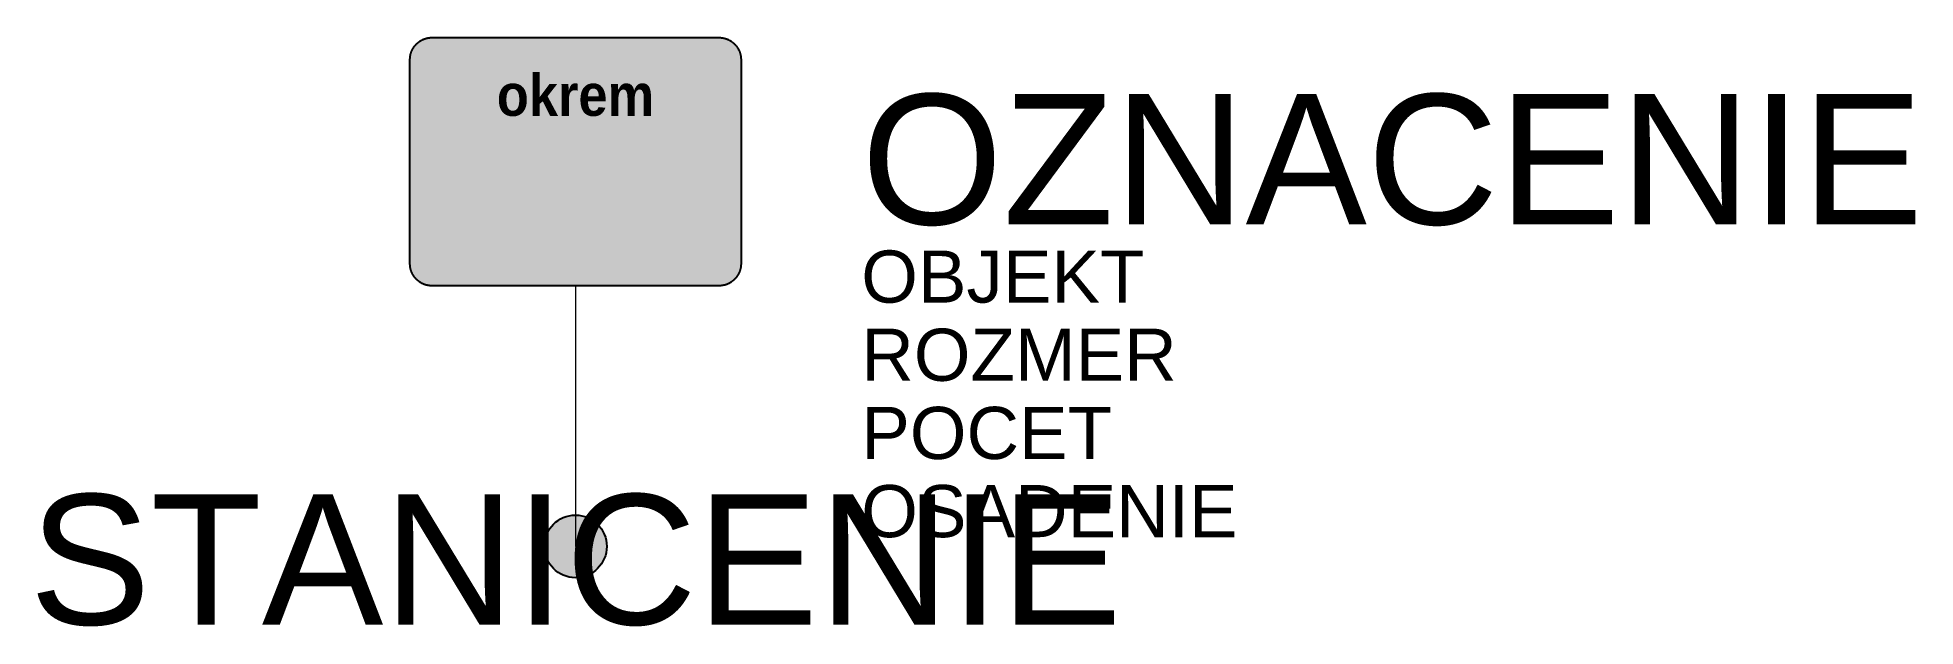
# Model space of a CAD drawing. Header units: metres. Extents: x -10.3 to 25.7, y -1.5 to 9.8.
import ezdxf
from ezdxf.enums import TextEntityAlignment as Align

# ---------------------------------------------------------------- set-up
doc = ezdxf.new("R2010")
doc.units = ezdxf.units.M
doc.layers.get('Defpoints').update_dxf_attribs({"color": 140, "lineweight": 5})
doc.styles.add('DZ', font='arialbd.ttf')
doc.styles.get("Standard").update_dxf_attribs({"font": 'arial.ttf'})

msp = doc.modelspace()

# ---------------------------------------------------------------- texts
at = {"color": 253, "true_color": 0x9b9b9b, "style": 'DZ', "width": 0.9}
msp.add_text('okrem', height=0.8, dxfattribs=at).set_placement((0, 8.66), align=Align.MIDDLE_CENTER)
msp.add_attdef('OZNACENIE', (5.482, 6.177), '507-LOOKVIDITELNOST', height=2.5)
msp.add_attdef('STANICENIE', text='', height=2.5).set_placement((0, 1), align=Align.TOP_CENTER)
at = {"layer": 'Defpoints'}
for tag, p, s in [('OBJEKT', (5.482, 4.677), 'Jestvujúci'), ('ROZMER', (5.482, 3.177), '315x420/450x600/562x750'), ('POCET', (5.482, 1.677), ''), ('OSADENIE', (5.482, 0.177), '')]:
    msp.add_attdef(tag, p, s, height=1, dxfattribs=at)

# ---------------------------------------------------------------- hatches: boundary and pattern name
at = {"true_color": 0xf1efea}
msp.add_hatch(color=7, dxfattribs=at).paths.add_polyline_path([(-2.752, 5), (-2.757, 5), (-2.762, 5), (-2.767, 5), (-2.773, 5), (-2.778, 5.001), (-2.783, 5.001), (-2.788, 5.002), (-2.793, 5.002), (-2.799, 5.003), (-2.804, 5.003), (-2.809, 5.004), (-2.814, 5.005), (-2.819, 5.005), (-2.824, 5.006), (-2.83, 5.007), (-2.835, 5.008), (-2.84, 5.009), (-2.845, 5.01), (-2.85, 5.012), (-2.855, 5.013), (-2.86, 5.014), (-2.865, 5.015), (-2.87, 5.017), (-2.875, 5.018), (-2.88, 5.02), (-2.885, 5.021), (-2.89, 5.023), (-2.894, 5.025), (-2.899, 5.027), (-2.904, 5.028), (-2.909, 5.03), (-2.914, 5.032), (-2.918, 5.034), (-2.923, 5.036), (-2.928, 5.038), (-2.933, 5.041), (-2.937, 5.043), (-2.942, 5.045), (-2.946, 5.047), (-2.951, 5.05), (-2.956, 5.052), (-2.96, 5.055), (-2.965, 5.057), (-2.969, 5.06), (-2.973, 5.063), (-2.978, 5.065), (-2.982, 5.068), (-2.987, 5.071), (-2.991, 5.074), (-2.995, 5.077), (-2.999, 5.08), (-3.004, 5.083), (-3.008, 5.086), (-3.012, 5.089), (-3.016, 5.093), (-3.02, 5.096), (-3.024, 5.099), (-3.028, 5.103), (-3.032, 5.106), (-3.036, 5.109), (-3.04, 5.113), (-3.044, 5.117), (-3.047, 5.12), (-3.051, 5.124), (-3.055, 5.128), (-3.058, 5.131), (-3.062, 5.135), (-3.065, 5.139), (-3.069, 5.143), (-3.072, 5.147), (-3.076, 5.151), (-3.079, 5.155), (-3.082, 5.159), (-3.086, 5.163), (-3.089, 5.167), (-3.092, 5.171), (-3.095, 5.176), (-3.098, 5.18), (-3.101, 5.184), (-3.104, 5.188), (-3.107, 5.193), (-3.109, 5.197), (-3.112, 5.201), (-3.115, 5.206), (-3.118, 5.21), (-3.12, 5.215), (-3.123, 5.219), (-3.125, 5.224), (-3.128, 5.229), (-3.13, 5.233), (-3.132, 5.238), (-3.134, 5.242), (-3.137, 5.247), (-3.139, 5.252), (-3.141, 5.256), (-3.143, 5.261), (-3.145, 5.266), (-3.147, 5.271), (-3.148, 5.276), (-3.15, 5.281), (-3.152, 5.285), (-3.154, 5.29), (-3.155, 5.295), (-3.157, 5.3), (-3.158, 5.305), (-3.16, 5.31), (-3.161, 5.315), (-3.162, 5.32), (-3.164, 5.325), (-3.165, 5.33), (-3.166, 5.335), (-3.167, 5.34), (-3.168, 5.345), (-3.169, 5.351), (-3.17, 5.356), (-3.17, 5.361), (-3.171, 5.366), (-3.172, 5.371), (-3.172, 5.376), (-3.173, 5.381), (-3.173, 5.387), (-3.174, 5.392), (-3.174, 5.397), (-3.174, 5.402), (-3.175, 5.408), (-3.175, 5.413), (-3.175, 5.418), (-3.175, 5.423), (-3.175, 9.339), (-3.175, 9.344), (-3.175, 9.35), (-3.175, 9.355), (-3.174, 9.36), (-3.174, 9.365), (-3.174, 9.371), (-3.173, 9.376), (-3.173, 9.381), (-3.172, 9.386), (-3.172, 9.391), (-3.171, 9.397), (-3.17, 9.402), (-3.17, 9.407), (-3.169, 9.412), (-3.168, 9.417), (-3.167, 9.422), (-3.166, 9.427), (-3.165, 9.432), (-3.164, 9.437), (-3.162, 9.442), (-3.161, 9.447), (-3.16, 9.452), (-3.158, 9.457), (-3.157, 9.462), (-3.155, 9.467), (-3.154, 9.472), (-3.152, 9.477), (-3.15, 9.482), (-3.148, 9.487), (-3.147, 9.492), (-3.145, 9.496), (-3.143, 9.501), (-3.141, 9.506), (-3.139, 9.511), (-3.137, 9.515), (-3.134, 9.52), (-3.132, 9.525), (-3.13, 9.529), (-3.128, 9.534), (-3.125, 9.538), (-3.123, 9.543), (-3.12, 9.548), (-3.118, 9.552), (-3.115, 9.556), (-3.112, 9.561), (-3.109, 9.565), (-3.107, 9.57), (-3.104, 9.574), (-3.101, 9.578), (-3.098, 9.583), (-3.095, 9.587), (-3.092, 9.591), (-3.089, 9.595), (-3.086, 9.599), (-3.082, 9.603), (-3.079, 9.607), (-3.076, 9.611), (-3.072, 9.615), (-3.069, 9.619), (-3.065, 9.623), (-3.062, 9.627), (-3.058, 9.631), (-3.055, 9.635), (-3.051, 9.638), (-3.047, 9.642), (-3.044, 9.646), (-3.04, 9.649), (-3.036, 9.653), (-3.032, 9.656), (-3.028, 9.66), (-3.024, 9.663), (-3.02, 9.667), (-3.016, 9.67), (-3.012, 9.673), (-3.008, 9.676), (-3.004, 9.679), (-2.999, 9.682), (-2.995, 9.685), (-2.991, 9.688), (-2.987, 9.691), (-2.982, 9.694), (-2.978, 9.697), (-2.973, 9.7), (-2.969, 9.702), (-2.965, 9.705), (-2.96, 9.708), (-2.956, 9.71), (-2.951, 9.713), (-2.946, 9.715), (-2.942, 9.717), (-2.937, 9.72), (-2.933, 9.722), (-2.928, 9.724), (-2.923, 9.726), (-2.918, 9.728), (-2.914, 9.73), (-2.909, 9.732), (-2.904, 9.734), (-2.899, 9.736), (-2.894, 9.738), (-2.89, 9.739), (-2.885, 9.741), (-2.88, 9.743), (-2.875, 9.744), (-2.87, 9.746), (-2.865, 9.747), (-2.86, 9.748), (-2.855, 9.75), (-2.85, 9.751), (-2.845, 9.752), (-2.84, 9.753), (-2.835, 9.754), (-2.83, 9.755), (-2.824, 9.756), (-2.819, 9.757), (-2.814, 9.758), (-2.809, 9.759), (-2.804, 9.759), (-2.799, 9.76), (-2.793, 9.76), (-2.788, 9.761), (-2.783, 9.761), (-2.778, 9.762), (-2.773, 9.762), (-2.767, 9.762), (-2.762, 9.762), (-2.757, 9.762), (-2.752, 9.762), (2.752, 9.762), (2.757, 9.762), (2.762, 9.762), (2.767, 9.762), (2.773, 9.762), (2.778, 9.762), (2.783, 9.761), (2.788, 9.761), (2.793, 9.76), (2.799, 9.76), (2.804, 9.759), (2.809, 9.759), (2.814, 9.758), (2.819, 9.757), (2.824, 9.756), (2.83, 9.755), (2.835, 9.754), (2.84, 9.753), (2.845, 9.752), (2.85, 9.751), (2.855, 9.75), (2.86, 9.748), (2.865, 9.747), (2.87, 9.746), (2.875, 9.744), (2.88, 9.743), (2.885, 9.741), (2.89, 9.739), (2.894, 9.738), (2.899, 9.736), (2.904, 9.734), (2.909, 9.732), (2.914, 9.73), (2.918, 9.728), (2.923, 9.726), (2.928, 9.724), (2.933, 9.722), (2.937, 9.72), (2.942, 9.717), (2.946, 9.715), (2.951, 9.713), (2.956, 9.71), (2.96, 9.708), (2.965, 9.705), (2.969, 9.702), (2.973, 9.7), (2.978, 9.697), (2.982, 9.694), (2.987, 9.691), (2.991, 9.688), (2.995, 9.685), (2.999, 9.682), (3.003, 9.679), (3.008, 9.676), (3.012, 9.673), (3.016, 9.67), (3.02, 9.667), (3.024, 9.663), (3.028, 9.66), (3.032, 9.656), (3.036, 9.653), (3.04, 9.649), (3.043, 9.646), (3.047, 9.642), (3.051, 9.638), (3.055, 9.635), (3.058, 9.631), (3.062, 9.627), (3.065, 9.623), (3.069, 9.619), (3.072, 9.615), (3.076, 9.611), (3.079, 9.607), (3.082, 9.603), (3.086, 9.599), (3.089, 9.595), (3.092, 9.591), (3.095, 9.587), (3.098, 9.583), (3.101, 9.578), (3.104, 9.574), (3.107, 9.57), (3.109, 9.565), (3.112, 9.561), (3.115, 9.556), (3.118, 9.552), (3.12, 9.548), (3.123, 9.543), (3.125, 9.538), (3.128, 9.534), (3.13, 9.529), (3.132, 9.525), (3.134, 9.52), (3.137, 9.515), (3.139, 9.511), (3.141, 9.506), (3.143, 9.501), (3.145, 9.496), (3.147, 9.492), (3.148, 9.487), (3.15, 9.482), (3.152, 9.477), (3.154, 9.472), (3.155, 9.467), (3.157, 9.462), (3.158, 9.457), (3.16, 9.452), (3.161, 9.447), (3.162, 9.442), (3.163, 9.437), (3.165, 9.432), (3.166, 9.427), (3.167, 9.422), (3.168, 9.417), (3.169, 9.412), (3.17, 9.407), (3.17, 9.402), (3.171, 9.397), (3.172, 9.391), (3.172, 9.386), (3.173, 9.381), (3.173, 9.376), (3.174, 9.371), (3.174, 9.365), (3.174, 9.36), (3.175, 9.355), (3.175, 9.35), (3.175, 9.344), (3.175, 9.339), (3.175, 5.423), (3.175, 5.418), (3.175, 5.413), (3.175, 5.408), (3.174, 5.402), (3.174, 5.397), (3.174, 5.392), (3.173, 5.387), (3.173, 5.381), (3.172, 5.376), (3.172, 5.371), (3.171, 5.366), (3.17, 5.361), (3.17, 5.356), (3.169, 5.351), (3.168, 5.345), (3.167, 5.34), (3.166, 5.335), (3.165, 5.33), (3.163, 5.325), (3.162, 5.32), (3.161, 5.315), (3.16, 5.31), (3.158, 5.305), (3.157, 5.3), (3.155, 5.295), (3.154, 5.29), (3.152, 5.285), (3.15, 5.281), (3.148, 5.276), (3.147, 5.271), (3.145, 5.266), (3.143, 5.261), (3.141, 5.256), (3.139, 5.252), (3.137, 5.247), (3.134, 5.242), (3.132, 5.238), (3.13, 5.233), (3.128, 5.229), (3.125, 5.224), (3.123, 5.219), (3.12, 5.215), (3.118, 5.21), (3.115, 5.206), (3.112, 5.201), (3.109, 5.197), (3.107, 5.193), (3.104, 5.188), (3.101, 5.184), (3.098, 5.18), (3.095, 5.176), (3.092, 5.171), (3.089, 5.167), (3.086, 5.163), (3.082, 5.159), (3.079, 5.155), (3.076, 5.151), (3.072, 5.147), (3.069, 5.143), (3.065, 5.139), (3.062, 5.135), (3.058, 5.131), (3.055, 5.128), (3.051, 5.124), (3.047, 5.12), (3.043, 5.117), (3.04, 5.113), (3.036, 5.109), (3.032, 5.106), (3.028, 5.103), (3.024, 5.099), (3.02, 5.096), (3.016, 5.093), (3.012, 5.089), (3.008, 5.086), (3.003, 5.083), (2.999, 5.08), (2.995, 5.077), (2.991, 5.074), (2.987, 5.071), (2.982, 5.068), (2.978, 5.065), (2.973, 5.063), (2.969, 5.06), (2.965, 5.057), (2.96, 5.055), (2.956, 5.052), (2.951, 5.05), (2.946, 5.047), (2.942, 5.045), (2.937, 5.043), (2.933, 5.041), (2.928, 5.038), (2.923, 5.036), (2.918, 5.034), (2.914, 5.032), (2.909, 5.03), (2.904, 5.028), (2.899, 5.027), (2.894, 5.025), (2.89, 5.023), (2.885, 5.021), (2.88, 5.02), (2.875, 5.018), (2.87, 5.017), (2.865, 5.015), (2.86, 5.014), (2.855, 5.013), (2.85, 5.012), (2.845, 5.01), (2.84, 5.009), (2.835, 5.008), (2.83, 5.007), (2.824, 5.006), (2.819, 5.005), (2.814, 5.005), (2.809, 5.004), (2.804, 5.003), (2.799, 5.003), (2.793, 5.002), (2.788, 5.002), (2.783, 5.001), (2.778, 5.001), (2.773, 5), (2.767, 5), (2.762, 5), (2.757, 5), (2.752, 5)])
at = {"true_color": 0x9b9b9b}
h = msp.add_hatch(color=253, dxfattribs=at)
h.paths.add_polyline_path([(-2.752, 5.106), (-2.76, 5.106), (-2.768, 5.106), (-2.776, 5.107), (-2.784, 5.107), (-2.792, 5.108), (-2.8, 5.109), (-2.808, 5.111), (-2.816, 5.112), (-2.823, 5.114), (-2.831, 5.116), (-2.839, 5.118), (-2.846, 5.12), (-2.854, 5.122), (-2.861, 5.125), (-2.868, 5.128), (-2.875, 5.131), (-2.882, 5.134), (-2.889, 5.137), (-2.896, 5.141), (-2.903, 5.144), (-2.91, 5.148), (-2.916, 5.152), (-2.923, 5.156), (-2.929, 5.16), (-2.935, 5.164), (-2.942, 5.169), (-2.948, 5.174), (-2.954, 5.178), (-2.959, 5.183), (-2.965, 5.188), (-2.971, 5.193), (-2.976, 5.199), (-2.981, 5.204), (-2.987, 5.21), (-2.992, 5.215), (-2.997, 5.221), (-3.001, 5.227), (-3.006, 5.233), (-3.011, 5.239), (-3.015, 5.246), (-3.019, 5.252), (-3.023, 5.259), (-3.027, 5.265), (-3.031, 5.272), (-3.034, 5.279), (-3.038, 5.286), (-3.041, 5.293), (-3.044, 5.3), (-3.047, 5.307), (-3.05, 5.314), (-3.053, 5.321), (-3.055, 5.329), (-3.057, 5.336), (-3.059, 5.344), (-3.061, 5.352), (-3.063, 5.359), (-3.064, 5.367), (-3.066, 5.375), (-3.067, 5.383), (-3.068, 5.391), (-3.068, 5.399), (-3.069, 5.407), (-3.069, 5.415), (-3.069, 5.423), (-3.069, 9.339), (-3.069, 9.347), (-3.069, 9.355), (-3.068, 9.364), (-3.068, 9.372), (-3.067, 9.38), (-3.066, 9.388), (-3.064, 9.395), (-3.063, 9.403), (-3.061, 9.411), (-3.059, 9.418), (-3.057, 9.426), (-3.055, 9.434), (-3.053, 9.441), (-3.05, 9.448), (-3.047, 9.456), (-3.044, 9.463), (-3.041, 9.47), (-3.038, 9.477), (-3.034, 9.484), (-3.031, 9.49), (-3.027, 9.497), (-3.023, 9.504), (-3.019, 9.51), (-3.015, 9.517), (-3.011, 9.523), (-3.006, 9.529), (-3.001, 9.535), (-2.997, 9.541), (-2.992, 9.547), (-2.987, 9.553), (-2.981, 9.558), (-2.976, 9.564), (-2.971, 9.569), (-2.965, 9.574), (-2.959, 9.579), (-2.954, 9.584), (-2.948, 9.589), (-2.942, 9.594), (-2.935, 9.598), (-2.929, 9.602), (-2.923, 9.607), (-2.916, 9.611), (-2.91, 9.615), (-2.903, 9.618), (-2.896, 9.622), (-2.889, 9.625), (-2.882, 9.629), (-2.875, 9.632), (-2.868, 9.635), (-2.861, 9.637), (-2.854, 9.64), (-2.846, 9.642), (-2.839, 9.645), (-2.831, 9.647), (-2.823, 9.649), (-2.816, 9.65), (-2.808, 9.652), (-2.8, 9.653), (-2.792, 9.654), (-2.784, 9.655), (-2.776, 9.656), (-2.768, 9.656), (-2.76, 9.657), (-2.752, 9.657), (2.752, 9.657), (2.76, 9.657), (2.768, 9.656), (2.776, 9.656), (2.784, 9.655), (2.792, 9.654), (2.8, 9.653), (2.808, 9.652), (2.816, 9.65), (2.823, 9.649), (2.831, 9.647), (2.839, 9.645), (2.846, 9.642), (2.853, 9.64), (2.861, 9.637), (2.868, 9.635), (2.875, 9.632), (2.882, 9.629), (2.889, 9.625), (2.896, 9.622), (2.903, 9.618), (2.91, 9.615), (2.916, 9.611), (2.923, 9.607), (2.929, 9.602), (2.935, 9.598), (2.942, 9.594), (2.948, 9.589), (2.954, 9.584), (2.959, 9.579), (2.965, 9.574), (2.971, 9.569), (2.976, 9.564), (2.981, 9.558), (2.987, 9.553), (2.992, 9.547), (2.997, 9.541), (3.001, 9.535), (3.006, 9.529), (3.011, 9.523), (3.015, 9.517), (3.019, 9.51), (3.023, 9.504), (3.027, 9.497), (3.031, 9.49), (3.034, 9.484), (3.038, 9.477), (3.041, 9.47), (3.044, 9.463), (3.047, 9.456), (3.05, 9.448), (3.052, 9.441), (3.055, 9.434), (3.057, 9.426), (3.059, 9.418), (3.061, 9.411), (3.063, 9.403), (3.064, 9.395), (3.066, 9.388), (3.067, 9.38), (3.068, 9.372), (3.068, 9.364), (3.069, 9.355), (3.069, 9.347), (3.069, 9.339), (3.069, 5.423), (3.069, 5.415), (3.069, 5.407), (3.068, 5.399), (3.068, 5.391), (3.067, 5.383), (3.066, 5.375), (3.064, 5.367), (3.063, 5.359), (3.061, 5.352), (3.059, 5.344), (3.057, 5.336), (3.055, 5.329), (3.052, 5.321), (3.05, 5.314), (3.047, 5.307), (3.044, 5.3), (3.041, 5.293), (3.038, 5.286), (3.034, 5.279), (3.031, 5.272), (3.027, 5.265), (3.023, 5.259), (3.019, 5.252), (3.015, 5.246), (3.011, 5.239), (3.006, 5.233), (3.001, 5.227), (2.997, 5.221), (2.992, 5.215), (2.987, 5.21), (2.981, 5.204), (2.976, 5.199), (2.971, 5.193), (2.965, 5.188), (2.959, 5.183), (2.954, 5.178), (2.948, 5.174), (2.942, 5.169), (2.935, 5.164), (2.929, 5.16), (2.923, 5.156), (2.916, 5.152), (2.91, 5.148), (2.903, 5.144), (2.896, 5.141), (2.889, 5.137), (2.882, 5.134), (2.875, 5.131), (2.868, 5.128), (2.861, 5.125), (2.853, 5.122), (2.846, 5.12), (2.839, 5.118), (2.831, 5.116), (2.823, 5.114), (2.816, 5.112), (2.808, 5.111), (2.8, 5.109), (2.792, 5.108), (2.784, 5.107), (2.776, 5.107), (2.768, 5.106), (2.76, 5.106), (2.752, 5.106)])
h.paths.add_polyline_path([(-2.752, 5.265), (-2.756, 5.265), (-2.76, 5.265), (-2.764, 5.265), (-2.768, 5.265), (-2.772, 5.266), (-2.776, 5.266), (-2.78, 5.267), (-2.784, 5.268), (-2.788, 5.269), (-2.791, 5.27), (-2.795, 5.271), (-2.799, 5.272), (-2.803, 5.273), (-2.806, 5.274), (-2.81, 5.276), (-2.813, 5.277), (-2.817, 5.279), (-2.82, 5.28), (-2.824, 5.282), (-2.827, 5.284), (-2.831, 5.286), (-2.834, 5.288), (-2.837, 5.29), (-2.84, 5.292), (-2.844, 5.294), (-2.847, 5.296), (-2.85, 5.298), (-2.853, 5.301), (-2.856, 5.303), (-2.858, 5.306), (-2.861, 5.308), (-2.864, 5.311), (-2.867, 5.314), (-2.869, 5.317), (-2.872, 5.319), (-2.874, 5.322), (-2.877, 5.325), (-2.879, 5.328), (-2.881, 5.331), (-2.883, 5.335), (-2.885, 5.338), (-2.887, 5.341), (-2.889, 5.344), (-2.891, 5.348), (-2.893, 5.351), (-2.895, 5.354), (-2.896, 5.358), (-2.898, 5.361), (-2.899, 5.365), (-2.901, 5.369), (-2.902, 5.372), (-2.903, 5.376), (-2.904, 5.38), (-2.905, 5.384), (-2.906, 5.387), (-2.907, 5.391), (-2.908, 5.395), (-2.909, 5.399), (-2.909, 5.403), (-2.91, 5.407), (-2.91, 5.411), (-2.91, 5.415), (-2.91, 5.419), (-2.91, 5.423), (-2.91, 9.339), (-2.91, 9.343), (-2.91, 9.347), (-2.91, 9.351), (-2.91, 9.355), (-2.909, 9.359), (-2.909, 9.363), (-2.908, 9.367), (-2.907, 9.371), (-2.906, 9.375), (-2.905, 9.379), (-2.904, 9.383), (-2.903, 9.386), (-2.902, 9.39), (-2.901, 9.394), (-2.899, 9.397), (-2.898, 9.401), (-2.896, 9.404), (-2.895, 9.408), (-2.893, 9.411), (-2.891, 9.415), (-2.889, 9.418), (-2.887, 9.421), (-2.885, 9.425), (-2.883, 9.428), (-2.881, 9.431), (-2.879, 9.434), (-2.877, 9.437), (-2.874, 9.44), (-2.872, 9.443), (-2.869, 9.446), (-2.867, 9.449), (-2.864, 9.451), (-2.861, 9.454), (-2.858, 9.457), (-2.856, 9.459), (-2.853, 9.462), (-2.85, 9.464), (-2.847, 9.466), (-2.844, 9.469), (-2.84, 9.471), (-2.837, 9.473), (-2.834, 9.475), (-2.831, 9.477), (-2.827, 9.479), (-2.824, 9.48), (-2.82, 9.482), (-2.817, 9.484), (-2.813, 9.485), (-2.81, 9.487), (-2.806, 9.488), (-2.803, 9.49), (-2.799, 9.491), (-2.795, 9.492), (-2.791, 9.493), (-2.788, 9.494), (-2.784, 9.495), (-2.78, 9.495), (-2.776, 9.496), (-2.772, 9.497), (-2.768, 9.497), (-2.764, 9.497), (-2.76, 9.498), (-2.756, 9.498), (-2.752, 9.498), (2.752, 9.498), (2.756, 9.498), (2.76, 9.498), (2.764, 9.497), (2.768, 9.497), (2.772, 9.497), (2.776, 9.496), (2.78, 9.495), (2.784, 9.495), (2.787, 9.494), (2.791, 9.493), (2.795, 9.492), (2.799, 9.491), (2.803, 9.49), (2.806, 9.488), (2.81, 9.487), (2.813, 9.485), (2.817, 9.484), (2.82, 9.482), (2.824, 9.48), (2.827, 9.479), (2.831, 9.477), (2.834, 9.475), (2.837, 9.473), (2.84, 9.471), (2.844, 9.469), (2.847, 9.466), (2.85, 9.464), (2.853, 9.462), (2.856, 9.459), (2.858, 9.457), (2.861, 9.454), (2.864, 9.451), (2.867, 9.449), (2.869, 9.446), (2.872, 9.443), (2.874, 9.44), (2.877, 9.437), (2.879, 9.434), (2.881, 9.431), (2.883, 9.428), (2.885, 9.425), (2.887, 9.421), (2.889, 9.418), (2.891, 9.415), (2.893, 9.411), (2.895, 9.408), (2.896, 9.404), (2.898, 9.401), (2.899, 9.397), (2.901, 9.394), (2.902, 9.39), (2.903, 9.386), (2.904, 9.383), (2.905, 9.379), (2.906, 9.375), (2.907, 9.371), (2.908, 9.367), (2.909, 9.363), (2.909, 9.359), (2.91, 9.355), (2.91, 9.351), (2.91, 9.347), (2.91, 9.343), (2.91, 9.339), (2.91, 5.423), (2.91, 5.419), (2.91, 5.415), (2.91, 5.411), (2.91, 5.407), (2.909, 5.403), (2.909, 5.399), (2.908, 5.395), (2.907, 5.391), (2.906, 5.387), (2.905, 5.384), (2.904, 5.38), (2.903, 5.376), (2.902, 5.372), (2.901, 5.369), (2.899, 5.365), (2.898, 5.361), (2.896, 5.358), (2.895, 5.354), (2.893, 5.351), (2.891, 5.348), (2.889, 5.344), (2.887, 5.341), (2.885, 5.338), (2.883, 5.335), (2.881, 5.331), (2.879, 5.328), (2.877, 5.325), (2.874, 5.322), (2.872, 5.319), (2.869, 5.317), (2.867, 5.314), (2.864, 5.311), (2.861, 5.308), (2.858, 5.306), (2.856, 5.303), (2.853, 5.301), (2.85, 5.298), (2.847, 5.296), (2.844, 5.294), (2.84, 5.292), (2.837, 5.29), (2.834, 5.288), (2.831, 5.286), (2.827, 5.284), (2.824, 5.282), (2.82, 5.28), (2.817, 5.279), (2.813, 5.277), (2.81, 5.276), (2.806, 5.274), (2.803, 5.273), (2.799, 5.272), (2.795, 5.271), (2.791, 5.27), (2.787, 5.269), (2.784, 5.268), (2.78, 5.267), (2.776, 5.266), (2.772, 5.266), (2.768, 5.265), (2.764, 5.265), (2.76, 5.265), (2.756, 5.265), (2.752, 5.265)], flags=16)
h = msp.add_hatch(color=253, dxfattribs=at)
h.paths.add_polyline_path([(-1.389, 6.759), (-1.389, 6.761), (-1.389, 6.763), (-1.389, 6.765), (-1.389, 6.767), (-1.389, 6.77), (-1.389, 6.771), (-1.389, 6.773), (-1.388, 6.775), (-1.388, 6.777), (-1.388, 6.779), (-1.388, 6.781), (-1.388, 6.783), (-1.387, 6.785), (-1.387, 6.787), (-1.387, 6.789), (-1.387, 6.791), (-1.386, 6.793), (-1.386, 6.795), (-1.385, 6.797), (-1.385, 6.799), (-1.385, 6.801), (-1.384, 6.803), (-1.384, 6.805), (-1.383, 6.807), (-1.383, 6.809), (-1.382, 6.811), (-1.382, 6.813), (-1.381, 6.815), (-1.381, 6.817), (-1.38, 6.818), (-1.38, 6.82), (-1.379, 6.822), (-1.378, 6.824), (-1.378, 6.826), (-1.377, 6.828), (-1.376, 6.83), (-1.375, 6.832), (-1.375, 6.833), (-1.374, 6.835), (-1.373, 6.837), (-1.373, 6.839), (-1.372, 6.841), (-1.371, 6.843), (-1.37, 6.844), (-1.369, 6.846), (-1.368, 6.848), (-1.367, 6.85), (-1.366, 6.851), (-1.366, 6.853), (-1.365, 6.855), (-1.364, 6.857), (-1.363, 6.858), (-1.362, 6.86), (-1.361, 6.862), (-1.36, 6.864), (-1.358, 6.865), (-1.357, 6.867), (-1.356, 6.869), (-1.355, 6.87), (-1.354, 6.872), (-1.353, 6.874), (-1.352, 6.875), (-1.351, 6.877), (-1.349, 6.878), (-1.31, 6.931), (-1.308, 6.933), (-1.307, 6.935), (-1.306, 6.937), (-1.305, 6.938), (-1.303, 6.94), (-1.302, 6.942), (-1.301, 6.944), (-1.3, 6.945), (-1.298, 6.947), (-1.297, 6.949), (-1.296, 6.951), (-1.295, 6.953), (-1.293, 6.954), (-1.292, 6.956), (-1.291, 6.958), (-1.29, 6.96), (-1.289, 6.962), (-1.287, 6.963), (-1.286, 6.965), (-1.285, 6.967), (-1.284, 6.969), (-1.283, 6.971), (-1.281, 6.973), (-1.28, 6.974), (-1.279, 6.976), (-1.278, 6.978), (-1.277, 6.98), (-1.276, 6.982), (-1.275, 6.984), (-1.274, 6.985), (-1.272, 6.987), (-1.271, 6.989), (-1.27, 6.991), (-1.269, 6.993), (-1.268, 6.995), (-1.267, 6.997), (-1.266, 6.999), (-1.265, 7.001), (-1.264, 7.002), (-1.263, 7.004), (-1.262, 7.006), (-1.261, 7.008), (-1.26, 7.01), (-1.259, 7.012), (-1.258, 7.014), (-1.257, 7.016), (-1.256, 7.018), (-1.255, 7.02), (-1.254, 7.022), (-1.253, 7.024), (-1.252, 7.025), (-1.251, 7.027), (-1.25, 7.029), (-1.249, 7.031), (-1.248, 7.033), (-1.247, 7.035), (-1.246, 7.037), (-1.245, 7.039), (-1.245, 7.041), (-1.244, 7.043), (-1.243, 7.045), (-1.242, 7.047), (-1.241, 7.049), (-1.24, 7.051), (-0.978, 7.652), (-0.977, 7.655), (-0.976, 7.658), (-0.975, 7.661), (-0.973, 7.663), (-0.972, 7.666), (-0.97, 7.669), (-0.969, 7.671), (-0.967, 7.674), (-0.965, 7.676), (-0.964, 7.679), (-0.962, 7.681), (-0.96, 7.684), (-0.959, 7.686), (-0.957, 7.689), (-0.955, 7.691), (-0.953, 7.693), (-0.951, 7.695), (-0.949, 7.698), (-0.947, 7.7), (-0.945, 7.702), (-0.943, 7.704), (-0.941, 7.706), (-0.938, 7.708), (-0.936, 7.71), (-0.934, 7.712), (-0.932, 7.714), (-0.929, 7.716), (-0.927, 7.718), (-0.925, 7.719), (-0.922, 7.721), (-0.92, 7.723), (-0.917, 7.725), (-0.915, 7.726), (-0.912, 7.728), (-0.91, 7.729), (-0.907, 7.731), (-0.905, 7.732), (-0.902, 7.734), (-0.899, 7.735), (-0.897, 7.736), (-0.894, 7.737), (-0.891, 7.739), (-0.889, 7.74), (-0.886, 7.741), (-0.883, 7.742), (-0.88, 7.743), (-0.877, 7.744), (-0.875, 7.745), (-0.872, 7.745), (-0.869, 7.746), (-0.866, 7.747), (-0.863, 7.748), (-0.86, 7.748), (-0.857, 7.749), (-0.854, 7.749), (-0.851, 7.75), (-0.848, 7.75), (-0.845, 7.751), (-0.842, 7.751), (-0.839, 7.751), (-0.836, 7.751), (-0.833, 7.752), (-0.83, 7.752), (-0.827, 7.752), (0.827, 7.752), (0.83, 7.752), (0.833, 7.752), (0.836, 7.751), (0.839, 7.751), (0.842, 7.751), (0.845, 7.751), (0.848, 7.75), (0.851, 7.75), (0.854, 7.749), (0.857, 7.749), (0.86, 7.748), (0.863, 7.748), (0.866, 7.747), (0.869, 7.746), (0.872, 7.745), (0.875, 7.745), (0.877, 7.744), (0.88, 7.743), (0.883, 7.742), (0.886, 7.741), (0.889, 7.74), (0.891, 7.739), (0.894, 7.737), (0.897, 7.736), (0.899, 7.735), (0.902, 7.734), (0.905, 7.732), (0.907, 7.731), (0.91, 7.729), (0.912, 7.728), (0.915, 7.726), (0.917, 7.725), (0.92, 7.723), (0.922, 7.721), (0.925, 7.719), (0.927, 7.718), (0.929, 7.716), (0.932, 7.714), (0.934, 7.712), (0.936, 7.71), (0.938, 7.708), (0.941, 7.706), (0.943, 7.704), (0.945, 7.702), (0.947, 7.7), (0.949, 7.698), (0.951, 7.695), (0.953, 7.693), (0.955, 7.691), (0.957, 7.689), (0.959, 7.686), (0.96, 7.684), (0.962, 7.681), (0.964, 7.679), (0.965, 7.676), (0.967, 7.674), (0.969, 7.671), (0.97, 7.669), (0.972, 7.666), (0.973, 7.663), (0.975, 7.661), (0.976, 7.658), (0.977, 7.655), (0.978, 7.652), (1.24, 7.051), (1.241, 7.049), (1.242, 7.047), (1.243, 7.045), (1.244, 7.043), (1.244, 7.041), (1.245, 7.039), (1.246, 7.037), (1.247, 7.035), (1.248, 7.033), (1.249, 7.031), (1.25, 7.029), (1.251, 7.027), (1.252, 7.025), (1.253, 7.024), (1.254, 7.022), (1.255, 7.02), (1.256, 7.018), (1.257, 7.016), (1.258, 7.014), (1.259, 7.012), (1.26, 7.01), (1.261, 7.008), (1.262, 7.006), (1.263, 7.004), (1.264, 7.002), (1.265, 7.001), (1.266, 6.999), (1.267, 6.997), (1.268, 6.995), (1.269, 6.993), (1.27, 6.991), (1.271, 6.989), (1.272, 6.987), (1.274, 6.985), (1.275, 6.984), (1.276, 6.982), (1.277, 6.98), (1.278, 6.978), (1.279, 6.976), (1.28, 6.974), (1.281, 6.973), (1.283, 6.971), (1.284, 6.969), (1.285, 6.967), (1.286, 6.965), (1.287, 6.963), (1.288, 6.962), (1.29, 6.96), (1.291, 6.958), (1.292, 6.956), (1.293, 6.954), (1.294, 6.953), (1.296, 6.951), (1.297, 6.949), (1.298, 6.947), (1.299, 6.945), (1.301, 6.944), (1.302, 6.942), (1.303, 6.94), (1.305, 6.938), (1.306, 6.937), (1.307, 6.935), (1.308, 6.933), (1.31, 6.931), (1.349, 6.879), (1.351, 6.877), (1.352, 6.875), (1.353, 6.874), (1.354, 6.872), (1.355, 6.87), (1.356, 6.869), (1.357, 6.867), (1.358, 6.865), (1.36, 6.864), (1.361, 6.862), (1.362, 6.86), (1.363, 6.858), (1.364, 6.857), (1.365, 6.855), (1.366, 6.853), (1.366, 6.851), (1.367, 6.85), (1.368, 6.848), (1.369, 6.846), (1.37, 6.844), (1.371, 6.843), (1.372, 6.841), (1.372, 6.839), (1.373, 6.837), (1.374, 6.835), (1.375, 6.833), (1.375, 6.832), (1.376, 6.83), (1.377, 6.828), (1.378, 6.826), (1.378, 6.824), (1.379, 6.822), (1.38, 6.82), (1.38, 6.818), (1.381, 6.817), (1.381, 6.815), (1.382, 6.813), (1.382, 6.811), (1.383, 6.809), (1.383, 6.807), (1.384, 6.805), (1.384, 6.803), (1.385, 6.801), (1.385, 6.799), (1.385, 6.797), (1.386, 6.795), (1.386, 6.793), (1.386, 6.791), (1.387, 6.789), (1.387, 6.787), (1.387, 6.785), (1.388, 6.783), (1.388, 6.781), (1.388, 6.779), (1.388, 6.777), (1.388, 6.775), (1.389, 6.773), (1.389, 6.771), (1.389, 6.77), (1.389, 6.767), (1.389, 6.765), (1.389, 6.763), (1.389, 6.761), (1.389, 6.759), (1.389, 6.33), (1.389, 6.325), (1.389, 6.321), (1.389, 6.317), (1.388, 6.313), (1.388, 6.308), (1.387, 6.304), (1.386, 6.3), (1.386, 6.296), (1.385, 6.292), (1.384, 6.288), (1.383, 6.284), (1.382, 6.28), (1.38, 6.276), (1.379, 6.273), (1.378, 6.269), (1.376, 6.265), (1.374, 6.261), (1.373, 6.258), (1.371, 6.254), (1.369, 6.251), (1.367, 6.247), (1.365, 6.244), (1.363, 6.24), (1.361, 6.237), (1.359, 6.234), (1.356, 6.231), (1.354, 6.227), (1.351, 6.224), (1.349, 6.221), (1.346, 6.218), (1.343, 6.215), (1.341, 6.213), (1.338, 6.21), (1.335, 6.207), (1.332, 6.204), (1.329, 6.202), (1.326, 6.199), (1.323, 6.197), (1.319, 6.195), (1.316, 6.192), (1.313, 6.19), (1.309, 6.188), (1.306, 6.186), (1.302, 6.184), (1.299, 6.182), (1.295, 6.18), (1.292, 6.179), (1.288, 6.177), (1.284, 6.176), (1.281, 6.174), (1.277, 6.173), (1.273, 6.172), (1.269, 6.17), (1.265, 6.169), (1.261, 6.168), (1.257, 6.167), (1.253, 6.167), (1.249, 6.166), (1.245, 6.165), (1.241, 6.165), (1.236, 6.165), (1.232, 6.164), (1.228, 6.164), (1.224, 6.164), (-1.224, 6.164), (-1.228, 6.164), (-1.232, 6.164), (-1.236, 6.165), (-1.241, 6.165), (-1.245, 6.165), (-1.249, 6.166), (-1.253, 6.167), (-1.257, 6.167), (-1.261, 6.168), (-1.265, 6.169), (-1.269, 6.17), (-1.273, 6.172), (-1.277, 6.173), (-1.281, 6.174), (-1.284, 6.176), (-1.288, 6.177), (-1.292, 6.179), (-1.295, 6.18), (-1.299, 6.182), (-1.303, 6.184), (-1.306, 6.186), (-1.31, 6.188), (-1.313, 6.19), (-1.316, 6.192), (-1.319, 6.195), (-1.323, 6.197), (-1.326, 6.199), (-1.329, 6.202), (-1.332, 6.204), (-1.335, 6.207), (-1.338, 6.21), (-1.341, 6.213), (-1.343, 6.215), (-1.346, 6.218), (-1.349, 6.221), (-1.351, 6.224), (-1.354, 6.227), (-1.356, 6.231), (-1.359, 6.234), (-1.361, 6.237), (-1.363, 6.24), (-1.365, 6.244), (-1.367, 6.247), (-1.369, 6.251), (-1.371, 6.254), (-1.373, 6.258), (-1.374, 6.261), (-1.376, 6.265), (-1.378, 6.269), (-1.379, 6.273), (-1.38, 6.276), (-1.382, 6.28), (-1.383, 6.284), (-1.384, 6.288), (-1.385, 6.292), (-1.386, 6.296), (-1.387, 6.3), (-1.387, 6.304), (-1.388, 6.308), (-1.388, 6.313), (-1.389, 6.317), (-1.389, 6.321), (-1.389, 6.325), (-1.389, 6.33)])
h.paths.add_polyline_path([(-1.075, 7.024), (-0.847, 7.547), (-0.847, 7.548), (-0.847, 7.549), (-0.846, 7.55), (-0.845, 7.551), (-0.845, 7.552), (-0.844, 7.553), (-0.844, 7.554), (-0.843, 7.555), (-0.842, 7.556), (-0.842, 7.557), (-0.841, 7.558), (-0.84, 7.559), (-0.84, 7.56), (-0.839, 7.561), (-0.838, 7.562), (-0.837, 7.563), (-0.837, 7.564), (-0.836, 7.565), (-0.835, 7.566), (-0.834, 7.566), (-0.833, 7.567), (-0.832, 7.568), (-0.831, 7.569), (-0.831, 7.57), (-0.83, 7.57), (-0.829, 7.571), (-0.828, 7.572), (-0.827, 7.573), (-0.826, 7.573), (-0.825, 7.574), (-0.824, 7.575), (-0.823, 7.575), (-0.822, 7.576), (-0.821, 7.577), (-0.82, 7.577), (-0.819, 7.578), (-0.818, 7.578), (-0.817, 7.579), (-0.816, 7.58), (-0.815, 7.58), (-0.814, 7.581), (-0.813, 7.581), (-0.812, 7.582), (-0.81, 7.582), (-0.809, 7.582), (-0.808, 7.583), (-0.807, 7.583), (-0.806, 7.583), (-0.805, 7.584), (-0.804, 7.584), (-0.802, 7.584), (-0.801, 7.585), (-0.8, 7.585), (-0.799, 7.585), (-0.798, 7.585), (-0.797, 7.586), (-0.795, 7.586), (-0.794, 7.586), (-0.793, 7.586), (-0.792, 7.586), (-0.791, 7.586), (-0.789, 7.586), (-0.788, 7.586), (-0.787, 7.586), (0.787, 7.586), (0.788, 7.586), (0.789, 7.586), (0.79, 7.586), (0.792, 7.586), (0.793, 7.586), (0.794, 7.586), (0.795, 7.586), (0.797, 7.586), (0.798, 7.585), (0.799, 7.585), (0.8, 7.585), (0.801, 7.585), (0.802, 7.584), (0.804, 7.584), (0.805, 7.584), (0.806, 7.583), (0.807, 7.583), (0.808, 7.583), (0.809, 7.582), (0.81, 7.582), (0.812, 7.582), (0.813, 7.581), (0.814, 7.581), (0.815, 7.58), (0.816, 7.58), (0.817, 7.579), (0.818, 7.578), (0.819, 7.578), (0.82, 7.577), (0.821, 7.577), (0.822, 7.576), (0.823, 7.575), (0.824, 7.575), (0.825, 7.574), (0.826, 7.573), (0.827, 7.573), (0.828, 7.572), (0.829, 7.571), (0.83, 7.57), (0.831, 7.57), (0.831, 7.569), (0.832, 7.568), (0.833, 7.567), (0.834, 7.566), (0.835, 7.566), (0.836, 7.565), (0.837, 7.564), (0.837, 7.563), (0.838, 7.562), (0.839, 7.561), (0.839, 7.56), (0.84, 7.559), (0.841, 7.558), (0.842, 7.557), (0.842, 7.556), (0.843, 7.555), (0.844, 7.554), (0.844, 7.553), (0.845, 7.552), (0.845, 7.551), (0.846, 7.55), (0.846, 7.549), (0.847, 7.548), (0.847, 7.547), (1.075, 7.024)], flags=16)
edge = h.paths.add_edge_path(flags=16)
edge.add_line((-0.827, 6.66), (-0.827, 6.665))
edge.add_line((-0.827, 6.665), (-0.827, 6.67))
edge.add_line((-0.827, 6.67), (-0.827, 6.675))
edge.add_line((-0.827, 6.675), (-0.828, 6.681))
edge.add_line((-0.828, 6.681), (-0.828, 6.685))
edge.add_line((-0.828, 6.685), (-0.829, 6.69))
edge.add_line((-0.829, 6.69), (-0.83, 6.695))
edge.add_line((-0.83, 6.695), (-0.831, 6.7))
edge.add_line((-0.831, 6.7), (-0.832, 6.705))
edge.add_line((-0.832, 6.705), (-0.833, 6.71))
edge.add_line((-0.833, 6.71), (-0.834, 6.715))
edge.add_line((-0.834, 6.715), (-0.836, 6.719))
edge.add_line((-0.836, 6.719), (-0.837, 6.724))
edge.add_line((-0.837, 6.724), (-0.839, 6.728))
edge.add_line((-0.839, 6.728), (-0.841, 6.733))
edge.add_line((-0.841, 6.733), (-0.842, 6.737))
edge.add_line((-0.842, 6.737), (-0.844, 6.742))
edge.add_line((-0.844, 6.742), (-0.846, 6.746))
edge.add_line((-0.846, 6.746), (-0.849, 6.751))
edge.add_line((-0.849, 6.751), (-0.851, 6.755))
edge.add_line((-0.851, 6.755), (-0.853, 6.759))
edge.add_line((-0.853, 6.759), (-0.856, 6.763))
edge.add_line((-0.856, 6.763), (-0.858, 6.767))
edge.add_line((-0.858, 6.767), (-0.861, 6.771))
edge.add_line((-0.861, 6.771), (-0.863, 6.775))
edge.add_line((-0.863, 6.775), (-0.866, 6.779))
edge.add_line((-0.866, 6.779), (-0.869, 6.783))
edge.add_line((-0.869, 6.783), (-0.872, 6.786))
edge.add_line((-0.872, 6.786), (-0.875, 6.79))
edge.add_line((-0.875, 6.79), (-0.878, 6.794))
edge.add_line((-0.878, 6.794), (-0.882, 6.797))
edge.add_line((-0.882, 6.797), (-0.885, 6.801))
edge.add_line((-0.885, 6.801), (-0.888, 6.804))
edge.add_line((-0.888, 6.804), (-0.892, 6.807))
edge.add_line((-0.892, 6.807), (-0.895, 6.81))
edge.add_line((-0.895, 6.81), (-0.899, 6.813))
edge.add_line((-0.899, 6.813), (-0.903, 6.816))
edge.add_line((-0.903, 6.816), (-0.907, 6.819))
edge.add_line((-0.907, 6.819), (-0.91, 6.822))
edge.add_line((-0.91, 6.822), (-0.914, 6.825))
edge.add_line((-0.914, 6.825), (-0.918, 6.827))
edge.add_line((-0.918, 6.827), (-0.922, 6.83))
edge.add_line((-0.922, 6.83), (-0.927, 6.832))
edge.add_line((-0.927, 6.832), (-0.931, 6.835))
edge.add_line((-0.931, 6.835), (-0.935, 6.837))
edge.add_line((-0.935, 6.837), (-0.939, 6.839))
edge.add_line((-0.939, 6.839), (-0.944, 6.841))
edge.add_line((-0.944, 6.841), (-0.948, 6.843))
edge.add_line((-0.948, 6.843), (-0.953, 6.845))
edge.add_line((-0.953, 6.845), (-0.957, 6.847))
edge.add_line((-0.957, 6.847), (-0.962, 6.848))
edge.add_line((-0.962, 6.848), (-0.966, 6.85))
edge.add_line((-0.966, 6.85), (-0.971, 6.851))
edge.add_line((-0.971, 6.851), (-0.976, 6.852))
edge.add_line((-0.976, 6.852), (-0.98, 6.854))
edge.add_line((-0.98, 6.854), (-0.985, 6.855))
edge.add_line((-0.985, 6.855), (-0.99, 6.856))
edge.add_line((-0.99, 6.856), (-0.995, 6.856))
edge.add_line((-0.995, 6.856), (-1, 6.857))
edge.add_line((-1, 6.857), (-1.005, 6.858))
edge.add_line((-1.005, 6.858), (-1.01, 6.858))
edge.add_line((-1.01, 6.858), (-1.015, 6.858))
edge.add_line((-1.015, 6.858), (-1.02, 6.859))
edge.add_line((-1.02, 6.859), (-1.025, 6.859))
edge.add_line((-1.025, 6.859), (-1.03, 6.859))
edge.add_line((-1.03, 6.859), (-1.035, 6.858))
edge.add_line((-1.035, 6.858), (-1.041, 6.858))
edge.add_line((-1.041, 6.858), (-1.046, 6.858))
edge.add_line((-1.046, 6.858), (-1.051, 6.857))
edge.add_line((-1.051, 6.857), (-1.056, 6.856))
edge.add_line((-1.056, 6.856), (-1.06, 6.856))
edge.add_line((-1.06, 6.856), (-1.065, 6.855))
edge.add_line((-1.065, 6.855), (-1.07, 6.854))
edge.add_line((-1.07, 6.854), (-1.075, 6.852))
edge.add_line((-1.075, 6.852), (-1.08, 6.851))
edge.add_line((-1.08, 6.851), (-1.084, 6.85))
edge.add_line((-1.084, 6.85), (-1.089, 6.848))
edge.add_line((-1.089, 6.848), (-1.094, 6.847))
edge.add_line((-1.094, 6.847), (-1.098, 6.845))
edge.add_line((-1.098, 6.845), (-1.103, 6.843))
edge.add_line((-1.103, 6.843), (-1.107, 6.841))
edge.add_line((-1.107, 6.841), (-1.111, 6.839))
edge.add_line((-1.111, 6.839), (-1.116, 6.837))
edge.add_line((-1.116, 6.837), (-1.12, 6.835))
edge.add_line((-1.12, 6.835), (-1.124, 6.832))
edge.add_line((-1.124, 6.832), (-1.128, 6.83))
edge.add_line((-1.128, 6.83), (-1.132, 6.827))
edge.add_line((-1.132, 6.827), (-1.136, 6.825))
edge.add_line((-1.136, 6.825), (-1.14, 6.822))
edge.add_line((-1.14, 6.822), (-1.144, 6.819))
edge.add_line((-1.144, 6.819), (-1.148, 6.816))
edge.add_line((-1.148, 6.816), (-1.152, 6.813))
edge.add_line((-1.152, 6.813), (-1.155, 6.81))
edge.add_line((-1.155, 6.81), (-1.159, 6.807))
edge.add_line((-1.159, 6.807), (-1.162, 6.804))
edge.add_line((-1.162, 6.804), (-1.166, 6.801))
edge.add_line((-1.166, 6.801), (-1.169, 6.797))
edge.add_line((-1.169, 6.797), (-1.172, 6.794))
edge.add_line((-1.172, 6.794), (-1.175, 6.79))
edge.add_line((-1.175, 6.79), (-1.178, 6.786))
edge.add_line((-1.178, 6.786), (-1.181, 6.783))
edge.add_line((-1.181, 6.783), (-1.184, 6.779))
edge.add_line((-1.184, 6.779), (-1.187, 6.775))
edge.add_line((-1.187, 6.775), (-1.19, 6.771))
edge.add_line((-1.19, 6.771), (-1.192, 6.767))
edge.add_line((-1.192, 6.767), (-1.195, 6.763))
edge.add_line((-1.195, 6.763), (-1.197, 6.759))
edge.add_line((-1.197, 6.759), (-1.2, 6.755))
edge.add_line((-1.2, 6.755), (-1.202, 6.751))
edge.add_line((-1.202, 6.751), (-1.204, 6.746))
edge.add_line((-1.204, 6.746), (-1.206, 6.742))
edge.add_line((-1.206, 6.742), (-1.208, 6.737))
edge.add_line((-1.208, 6.737), (-1.21, 6.733))
edge.add_line((-1.21, 6.733), (-1.212, 6.728))
edge.add_line((-1.212, 6.728), (-1.213, 6.724))
edge.add_line((-1.213, 6.724), (-1.215, 6.719))
edge.add_line((-1.215, 6.719), (-1.216, 6.715))
edge.add_line((-1.216, 6.715), (-1.217, 6.71))
edge.add_line((-1.217, 6.71), (-1.219, 6.705))
edge.add_line((-1.219, 6.705), (-1.22, 6.7))
edge.add_line((-1.22, 6.7), (-1.221, 6.695))
edge.add_line((-1.221, 6.695), (-1.221, 6.69))
edge.add_line((-1.221, 6.69), (-1.222, 6.685))
edge.add_line((-1.222, 6.685), (-1.223, 6.681))
edge.add_line((-1.223, 6.681), (-1.223, 6.675))
edge.add_line((-1.223, 6.675), (-1.223, 6.67))
edge.add_line((-1.223, 6.67), (-1.224, 6.665))
edge.add_line((-1.224, 6.665), (-1.224, 6.66))
edge.add_line((-1.224, 6.66), (-1.224, 6.655))
edge.add_line((-1.224, 6.655), (-1.223, 6.65))
edge.add_line((-1.223, 6.65), (-1.223, 6.645))
edge.add_line((-1.223, 6.645), (-1.223, 6.64))
edge.add_line((-1.223, 6.64), (-1.222, 6.635))
edge.add_line((-1.222, 6.635), (-1.221, 6.63))
edge.add_line((-1.221, 6.63), (-1.221, 6.625))
edge.add_line((-1.221, 6.625), (-1.22, 6.62))
edge.add_line((-1.22, 6.62), (-1.219, 6.615))
edge.add_line((-1.219, 6.615), (-1.217, 6.611))
edge.add_line((-1.217, 6.611), (-1.216, 6.606))
edge.add_line((-1.216, 6.606), (-1.215, 6.601))
edge.add_line((-1.215, 6.601), (-1.213, 6.597))
edge.add_line((-1.213, 6.597), (-1.212, 6.592))
edge.add_line((-1.212, 6.592), (-1.21, 6.587))
edge.add_line((-1.21, 6.587), (-1.208, 6.583))
edge.add_line((-1.208, 6.583), (-1.206, 6.579))
edge.add_line((-1.206, 6.579), (-1.204, 6.574))
edge.add_line((-1.204, 6.574), (-1.202, 6.57))
edge.add_line((-1.202, 6.57), (-1.2, 6.566))
edge.add_line((-1.2, 6.566), (-1.197, 6.561))
edge.add_line((-1.197, 6.561), (-1.195, 6.557))
edge.add_line((-1.195, 6.557), (-1.192, 6.553))
edge.add_line((-1.192, 6.553), (-1.19, 6.549))
edge.add_line((-1.19, 6.549), (-1.187, 6.545))
edge.add_line((-1.187, 6.545), (-1.184, 6.542))
edge.add_line((-1.184, 6.542), (-1.181, 6.538))
edge.add_line((-1.181, 6.538), (-1.178, 6.534))
edge.add_line((-1.178, 6.534), (-1.175, 6.53))
edge.add_line((-1.175, 6.53), (-1.172, 6.527))
edge.add_line((-1.172, 6.527), (-1.169, 6.523))
edge.add_line((-1.169, 6.523), (-1.166, 6.52))
edge.add_line((-1.166, 6.52), (-1.162, 6.517))
edge.add_line((-1.162, 6.517), (-1.159, 6.513))
edge.add_line((-1.159, 6.513), (-1.155, 6.51))
edge.add_line((-1.155, 6.51), (-1.152, 6.507))
edge.add_line((-1.152, 6.507), (-1.148, 6.504))
edge.add_line((-1.148, 6.504), (-1.144, 6.501))
edge.add_line((-1.144, 6.501), (-1.14, 6.498))
edge.add_line((-1.14, 6.498), (-1.136, 6.496))
edge.add_line((-1.136, 6.496), (-1.132, 6.493))
edge.add_line((-1.132, 6.493), (-1.128, 6.491))
edge.add_line((-1.128, 6.491), (-1.124, 6.488))
edge.add_line((-1.124, 6.488), (-1.12, 6.486))
edge.add_line((-1.12, 6.486), (-1.116, 6.484))
edge.add_line((-1.116, 6.484), (-1.111, 6.481))
edge.add_line((-1.111, 6.481), (-1.107, 6.479))
edge.add_line((-1.107, 6.479), (-1.103, 6.477))
edge.add_line((-1.103, 6.477), (-1.098, 6.476))
edge.add_line((-1.098, 6.476), (-1.094, 6.474))
edge.add_line((-1.094, 6.474), (-1.089, 6.472))
edge.add_line((-1.089, 6.472), (-1.084, 6.471))
edge.add_line((-1.084, 6.471), (-1.08, 6.469))
edge.add_line((-1.08, 6.469), (-1.075, 6.468))
edge.add_line((-1.075, 6.468), (-1.07, 6.467))
edge.add_line((-1.07, 6.467), (-1.065, 6.466))
edge.add_line((-1.065, 6.466), (-1.06, 6.465))
edge.add_line((-1.06, 6.465), (-1.056, 6.464))
edge.add_line((-1.056, 6.464), (-1.051, 6.463))
edge.add_line((-1.051, 6.463), (-1.046, 6.463))
edge.add_line((-1.046, 6.463), (-1.041, 6.462))
edge.add_line((-1.041, 6.462), (-1.035, 6.462))
edge.add_line((-1.035, 6.462), (-1.03, 6.462))
edge.add_line((-1.03, 6.462), (-1.025, 6.462))
edge.add_line((-1.025, 6.462), (-1.02, 6.462))
edge.add_line((-1.02, 6.462), (-1.015, 6.462))
edge.add_line((-1.015, 6.462), (-1.01, 6.462))
edge.add_line((-1.01, 6.462), (-1.005, 6.463))
edge.add_line((-1.005, 6.463), (-1, 6.463))
edge.add_line((-1, 6.463), (-0.995, 6.464))
edge.add_line((-0.995, 6.464), (-0.99, 6.465))
edge.add_line((-0.99, 6.465), (-0.985, 6.466))
edge.add_line((-0.985, 6.466), (-0.98, 6.467))
edge.add_line((-0.98, 6.467), (-0.976, 6.468))
edge.add_line((-0.976, 6.468), (-0.971, 6.469))
edge.add_line((-0.971, 6.469), (-0.966, 6.471))
edge.add_line((-0.966, 6.471), (-0.962, 6.472))
edge.add_line((-0.962, 6.472), (-0.957, 6.474))
edge.add_line((-0.957, 6.474), (-0.953, 6.476))
edge.add_line((-0.953, 6.476), (-0.948, 6.477))
edge.add_line((-0.948, 6.477), (-0.944, 6.479))
edge.add_line((-0.944, 6.479), (-0.939, 6.481))
edge.add_line((-0.939, 6.481), (-0.935, 6.484))
edge.add_line((-0.935, 6.484), (-0.931, 6.486))
edge.add_line((-0.931, 6.486), (-0.927, 6.488))
edge.add_line((-0.927, 6.488), (-0.922, 6.491))
edge.add_line((-0.922, 6.491), (-0.918, 6.493))
edge.add_line((-0.918, 6.493), (-0.914, 6.496))
edge.add_line((-0.914, 6.496), (-0.91, 6.498))
edge.add_line((-0.91, 6.498), (-0.907, 6.501))
edge.add_line((-0.907, 6.501), (-0.903, 6.504))
edge.add_line((-0.903, 6.504), (-0.899, 6.507))
edge.add_line((-0.899, 6.507), (-0.895, 6.51))
edge.add_line((-0.895, 6.51), (-0.892, 6.513))
edge.add_line((-0.892, 6.513), (-0.888, 6.517))
edge.add_line((-0.888, 6.517), (-0.885, 6.52))
edge.add_line((-0.885, 6.52), (-0.882, 6.523))
edge.add_line((-0.882, 6.523), (-0.878, 6.527))
edge.add_line((-0.878, 6.527), (-0.875, 6.53))
edge.add_line((-0.875, 6.53), (-0.872, 6.534))
edge.add_line((-0.872, 6.534), (-0.869, 6.538))
edge.add_line((-0.869, 6.538), (-0.866, 6.542))
edge.add_line((-0.866, 6.542), (-0.863, 6.545))
edge.add_line((-0.863, 6.545), (-0.861, 6.549))
edge.add_line((-0.861, 6.549), (-0.858, 6.553))
edge.add_line((-0.858, 6.553), (-0.856, 6.557))
edge.add_line((-0.856, 6.557), (-0.853, 6.561))
edge.add_line((-0.853, 6.561), (-0.851, 6.566))
edge.add_line((-0.851, 6.566), (-0.849, 6.57))
edge.add_line((-0.849, 6.57), (-0.846, 6.574))
edge.add_line((-0.846, 6.574), (-0.844, 6.579))
edge.add_line((-0.844, 6.579), (-0.842, 6.583))
edge.add_line((-0.842, 6.583), (-0.841, 6.587))
edge.add_line((-0.841, 6.587), (-0.839, 6.592))
edge.add_line((-0.839, 6.592), (-0.837, 6.597))
edge.add_line((-0.837, 6.597), (-0.836, 6.601))
edge.add_line((-0.836, 6.601), (-0.834, 6.606))
edge.add_line((-0.834, 6.606), (-0.833, 6.611))
edge.add_line((-0.833, 6.611), (-0.832, 6.615))
edge.add_line((-0.832, 6.615), (-0.831, 6.62))
edge.add_line((-0.831, 6.62), (-0.83, 6.625))
edge.add_line((-0.83, 6.625), (-0.829, 6.63))
edge.add_line((-0.829, 6.63), (-0.828, 6.635))
edge.add_line((-0.828, 6.635), (-0.828, 6.64))
edge.add_line((-0.828, 6.64), (-0.827, 6.645))
edge.add_line((-0.827, 6.645), (-0.827, 6.65))
edge.add_line((-0.827, 6.65), (-0.827, 6.655))
edge.add_line((-0.827, 6.655), (-0.827, 6.66))
edge = h.paths.add_edge_path(flags=16)
edge.add_line((1.224, 6.66), (1.224, 6.665))
edge.add_line((1.224, 6.665), (1.223, 6.67))
edge.add_line((1.223, 6.67), (1.223, 6.675))
edge.add_line((1.223, 6.675), (1.223, 6.681))
edge.add_line((1.223, 6.681), (1.222, 6.685))
edge.add_line((1.222, 6.685), (1.221, 6.69))
edge.add_line((1.221, 6.69), (1.221, 6.695))
edge.add_line((1.221, 6.695), (1.22, 6.7))
edge.add_line((1.22, 6.7), (1.219, 6.705))
edge.add_line((1.219, 6.705), (1.217, 6.71))
edge.add_line((1.217, 6.71), (1.216, 6.715))
edge.add_line((1.216, 6.715), (1.215, 6.719))
edge.add_line((1.215, 6.719), (1.213, 6.724))
edge.add_line((1.213, 6.724), (1.212, 6.728))
edge.add_line((1.212, 6.728), (1.21, 6.733))
edge.add_line((1.21, 6.733), (1.208, 6.737))
edge.add_line((1.208, 6.737), (1.206, 6.742))
edge.add_line((1.206, 6.742), (1.204, 6.746))
edge.add_line((1.204, 6.746), (1.202, 6.751))
edge.add_line((1.202, 6.751), (1.2, 6.755))
edge.add_line((1.2, 6.755), (1.197, 6.759))
edge.add_line((1.197, 6.759), (1.195, 6.763))
edge.add_line((1.195, 6.763), (1.192, 6.767))
edge.add_line((1.192, 6.767), (1.19, 6.771))
edge.add_line((1.19, 6.771), (1.187, 6.775))
edge.add_line((1.187, 6.775), (1.184, 6.779))
edge.add_line((1.184, 6.779), (1.181, 6.783))
edge.add_line((1.181, 6.783), (1.178, 6.786))
edge.add_line((1.178, 6.786), (1.175, 6.79))
edge.add_line((1.175, 6.79), (1.172, 6.794))
edge.add_line((1.172, 6.794), (1.169, 6.797))
edge.add_line((1.169, 6.797), (1.166, 6.801))
edge.add_line((1.166, 6.801), (1.162, 6.804))
edge.add_line((1.162, 6.804), (1.159, 6.807))
edge.add_line((1.159, 6.807), (1.155, 6.81))
edge.add_line((1.155, 6.81), (1.151, 6.813))
edge.add_line((1.151, 6.813), (1.148, 6.816))
edge.add_line((1.148, 6.816), (1.144, 6.819))
edge.add_line((1.144, 6.819), (1.14, 6.822))
edge.add_line((1.14, 6.822), (1.136, 6.825))
edge.add_line((1.136, 6.825), (1.132, 6.827))
edge.add_line((1.132, 6.827), (1.128, 6.83))
edge.add_line((1.128, 6.83), (1.124, 6.832))
edge.add_line((1.124, 6.832), (1.12, 6.835))
edge.add_line((1.12, 6.835), (1.116, 6.837))
edge.add_line((1.116, 6.837), (1.111, 6.839))
edge.add_line((1.111, 6.839), (1.107, 6.841))
edge.add_line((1.107, 6.841), (1.102, 6.843))
edge.add_line((1.102, 6.843), (1.098, 6.845))
edge.add_line((1.098, 6.845), (1.093, 6.847))
edge.add_line((1.093, 6.847), (1.089, 6.848))
edge.add_line((1.089, 6.848), (1.084, 6.85))
edge.add_line((1.084, 6.85), (1.08, 6.851))
edge.add_line((1.08, 6.851), (1.075, 6.852))
edge.add_line((1.075, 6.852), (1.07, 6.854))
edge.add_line((1.07, 6.854), (1.065, 6.855))
edge.add_line((1.065, 6.855), (1.06, 6.856))
edge.add_line((1.06, 6.856), (1.055, 6.856))
edge.add_line((1.055, 6.856), (1.05, 6.857))
edge.add_line((1.05, 6.857), (1.046, 6.858))
edge.add_line((1.046, 6.858), (1.041, 6.858))
edge.add_line((1.041, 6.858), (1.035, 6.858))
edge.add_line((1.035, 6.858), (1.03, 6.859))
edge.add_line((1.03, 6.859), (1.025, 6.859))
edge.add_line((1.025, 6.859), (1.02, 6.859))
edge.add_line((1.02, 6.859), (1.015, 6.858))
edge.add_line((1.015, 6.858), (1.01, 6.858))
edge.add_line((1.01, 6.858), (1.005, 6.858))
edge.add_line((1.005, 6.858), (1, 6.857))
edge.add_line((1, 6.857), (0.995, 6.856))
edge.add_line((0.995, 6.856), (0.99, 6.856))
edge.add_line((0.99, 6.856), (0.985, 6.855))
edge.add_line((0.985, 6.855), (0.98, 6.854))
edge.add_line((0.98, 6.854), (0.976, 6.852))
edge.add_line((0.976, 6.852), (0.971, 6.851))
edge.add_line((0.971, 6.851), (0.966, 6.85))
edge.add_line((0.966, 6.85), (0.962, 6.848))
edge.add_line((0.962, 6.848), (0.957, 6.847))
edge.add_line((0.957, 6.847), (0.952, 6.845))
edge.add_line((0.952, 6.845), (0.948, 6.843))
edge.add_line((0.948, 6.843), (0.944, 6.841))
edge.add_line((0.944, 6.841), (0.939, 6.839))
edge.add_line((0.939, 6.839), (0.935, 6.837))
edge.add_line((0.935, 6.837), (0.931, 6.835))
edge.add_line((0.931, 6.835), (0.926, 6.832))
edge.add_line((0.926, 6.832), (0.922, 6.83))
edge.add_line((0.922, 6.83), (0.918, 6.827))
edge.add_line((0.918, 6.827), (0.914, 6.825))
edge.add_line((0.914, 6.825), (0.91, 6.822))
edge.add_line((0.91, 6.822), (0.906, 6.819))
edge.add_line((0.906, 6.819), (0.903, 6.816))
edge.add_line((0.903, 6.816), (0.899, 6.813))
edge.add_line((0.899, 6.813), (0.895, 6.81))
edge.add_line((0.895, 6.81), (0.892, 6.807))
edge.add_line((0.892, 6.807), (0.888, 6.804))
edge.add_line((0.888, 6.804), (0.885, 6.801))
edge.add_line((0.885, 6.801), (0.882, 6.797))
edge.add_line((0.882, 6.797), (0.878, 6.794))
edge.add_line((0.878, 6.794), (0.875, 6.79))
edge.add_line((0.875, 6.79), (0.872, 6.786))
edge.add_line((0.872, 6.786), (0.869, 6.783))
edge.add_line((0.869, 6.783), (0.866, 6.779))
edge.add_line((0.866, 6.779), (0.863, 6.775))
edge.add_line((0.863, 6.775), (0.861, 6.771))
edge.add_line((0.861, 6.771), (0.858, 6.767))
edge.add_line((0.858, 6.767), (0.855, 6.763))
edge.add_line((0.855, 6.763), (0.853, 6.759))
edge.add_line((0.853, 6.759), (0.851, 6.755))
edge.add_line((0.851, 6.755), (0.848, 6.751))
edge.add_line((0.848, 6.751), (0.846, 6.746))
edge.add_line((0.846, 6.746), (0.844, 6.742))
edge.add_line((0.844, 6.742), (0.842, 6.737))
edge.add_line((0.842, 6.737), (0.841, 6.733))
edge.add_line((0.841, 6.733), (0.839, 6.728))
edge.add_line((0.839, 6.728), (0.837, 6.724))
edge.add_line((0.837, 6.724), (0.836, 6.719))
edge.add_line((0.836, 6.719), (0.834, 6.715))
edge.add_line((0.834, 6.715), (0.833, 6.71))
edge.add_line((0.833, 6.71), (0.832, 6.705))
edge.add_line((0.832, 6.705), (0.831, 6.7))
edge.add_line((0.831, 6.7), (0.83, 6.695))
edge.add_line((0.83, 6.695), (0.829, 6.69))
edge.add_line((0.829, 6.69), (0.828, 6.685))
edge.add_line((0.828, 6.685), (0.828, 6.681))
edge.add_line((0.828, 6.681), (0.827, 6.675))
edge.add_line((0.827, 6.675), (0.827, 6.67))
edge.add_line((0.827, 6.67), (0.827, 6.665))
edge.add_line((0.827, 6.665), (0.827, 6.66))
edge.add_line((0.827, 6.66), (0.827, 6.655))
edge.add_line((0.827, 6.655), (0.827, 6.65))
edge.add_line((0.827, 6.65), (0.827, 6.645))
edge.add_line((0.827, 6.645), (0.828, 6.64))
edge.add_line((0.828, 6.64), (0.828, 6.635))
edge.add_line((0.828, 6.635), (0.829, 6.63))
edge.add_line((0.829, 6.63), (0.83, 6.625))
edge.add_line((0.83, 6.625), (0.831, 6.62))
edge.add_line((0.831, 6.62), (0.832, 6.615))
edge.add_line((0.832, 6.615), (0.833, 6.611))
edge.add_line((0.833, 6.611), (0.834, 6.606))
edge.add_line((0.834, 6.606), (0.836, 6.601))
edge.add_line((0.836, 6.601), (0.837, 6.597))
edge.add_line((0.837, 6.597), (0.839, 6.592))
edge.add_line((0.839, 6.592), (0.841, 6.587))
edge.add_line((0.841, 6.587), (0.842, 6.583))
edge.add_line((0.842, 6.583), (0.844, 6.579))
edge.add_line((0.844, 6.579), (0.846, 6.574))
edge.add_line((0.846, 6.574), (0.848, 6.57))
edge.add_line((0.848, 6.57), (0.851, 6.566))
edge.add_line((0.851, 6.566), (0.853, 6.561))
edge.add_line((0.853, 6.561), (0.855, 6.557))
edge.add_line((0.855, 6.557), (0.858, 6.553))
edge.add_line((0.858, 6.553), (0.861, 6.549))
edge.add_line((0.861, 6.549), (0.863, 6.545))
edge.add_line((0.863, 6.545), (0.866, 6.542))
edge.add_line((0.866, 6.542), (0.869, 6.538))
edge.add_line((0.869, 6.538), (0.872, 6.534))
edge.add_line((0.872, 6.534), (0.875, 6.53))
edge.add_line((0.875, 6.53), (0.878, 6.527))
edge.add_line((0.878, 6.527), (0.882, 6.523))
edge.add_line((0.882, 6.523), (0.885, 6.52))
edge.add_line((0.885, 6.52), (0.888, 6.517))
edge.add_line((0.888, 6.517), (0.892, 6.513))
edge.add_line((0.892, 6.513), (0.895, 6.51))
edge.add_line((0.895, 6.51), (0.899, 6.507))
edge.add_line((0.899, 6.507), (0.903, 6.504))
edge.add_line((0.903, 6.504), (0.906, 6.501))
edge.add_line((0.906, 6.501), (0.91, 6.498))
edge.add_line((0.91, 6.498), (0.914, 6.496))
edge.add_line((0.914, 6.496), (0.918, 6.493))
edge.add_line((0.918, 6.493), (0.922, 6.491))
edge.add_line((0.922, 6.491), (0.926, 6.488))
edge.add_line((0.926, 6.488), (0.931, 6.486))
edge.add_line((0.931, 6.486), (0.935, 6.484))
edge.add_line((0.935, 6.484), (0.939, 6.481))
edge.add_line((0.939, 6.481), (0.944, 6.479))
edge.add_line((0.944, 6.479), (0.948, 6.477))
edge.add_line((0.948, 6.477), (0.952, 6.476))
edge.add_line((0.952, 6.476), (0.957, 6.474))
edge.add_line((0.957, 6.474), (0.962, 6.472))
edge.add_line((0.962, 6.472), (0.966, 6.471))
edge.add_line((0.966, 6.471), (0.971, 6.469))
edge.add_line((0.971, 6.469), (0.976, 6.468))
edge.add_line((0.976, 6.468), (0.98, 6.467))
edge.add_line((0.98, 6.467), (0.985, 6.466))
edge.add_line((0.985, 6.466), (0.99, 6.465))
edge.add_line((0.99, 6.465), (0.995, 6.464))
edge.add_line((0.995, 6.464), (1, 6.463))
edge.add_line((1, 6.463), (1.005, 6.463))
edge.add_line((1.005, 6.463), (1.01, 6.462))
edge.add_line((1.01, 6.462), (1.015, 6.462))
edge.add_line((1.015, 6.462), (1.02, 6.462))
edge.add_line((1.02, 6.462), (1.025, 6.462))
edge.add_line((1.025, 6.462), (1.03, 6.462))
edge.add_line((1.03, 6.462), (1.035, 6.462))
edge.add_line((1.035, 6.462), (1.041, 6.462))
edge.add_line((1.041, 6.462), (1.046, 6.463))
edge.add_line((1.046, 6.463), (1.05, 6.463))
edge.add_line((1.05, 6.463), (1.055, 6.464))
edge.add_line((1.055, 6.464), (1.06, 6.465))
edge.add_line((1.06, 6.465), (1.065, 6.466))
edge.add_line((1.065, 6.466), (1.07, 6.467))
edge.add_line((1.07, 6.467), (1.075, 6.468))
edge.add_line((1.075, 6.468), (1.08, 6.469))
edge.add_line((1.08, 6.469), (1.084, 6.471))
edge.add_line((1.084, 6.471), (1.089, 6.472))
edge.add_line((1.089, 6.472), (1.093, 6.474))
edge.add_line((1.093, 6.474), (1.098, 6.476))
edge.add_line((1.098, 6.476), (1.102, 6.477))
edge.add_line((1.102, 6.477), (1.107, 6.479))
edge.add_line((1.107, 6.479), (1.111, 6.481))
edge.add_line((1.111, 6.481), (1.116, 6.484))
edge.add_line((1.116, 6.484), (1.12, 6.486))
edge.add_line((1.12, 6.486), (1.124, 6.488))
edge.add_line((1.124, 6.488), (1.128, 6.491))
edge.add_line((1.128, 6.491), (1.132, 6.493))
edge.add_line((1.132, 6.493), (1.136, 6.496))
edge.add_line((1.136, 6.496), (1.14, 6.498))
edge.add_line((1.14, 6.498), (1.144, 6.501))
edge.add_line((1.144, 6.501), (1.148, 6.504))
edge.add_line((1.148, 6.504), (1.151, 6.507))
edge.add_line((1.151, 6.507), (1.155, 6.51))
edge.add_line((1.155, 6.51), (1.159, 6.513))
edge.add_line((1.159, 6.513), (1.162, 6.517))
edge.add_line((1.162, 6.517), (1.166, 6.52))
edge.add_line((1.166, 6.52), (1.169, 6.523))
edge.add_line((1.169, 6.523), (1.172, 6.527))
edge.add_line((1.172, 6.527), (1.175, 6.53))
edge.add_line((1.175, 6.53), (1.178, 6.534))
edge.add_line((1.178, 6.534), (1.181, 6.538))
edge.add_line((1.181, 6.538), (1.184, 6.542))
edge.add_line((1.184, 6.542), (1.187, 6.545))
edge.add_line((1.187, 6.545), (1.19, 6.549))
edge.add_line((1.19, 6.549), (1.192, 6.553))
edge.add_line((1.192, 6.553), (1.195, 6.557))
edge.add_line((1.195, 6.557), (1.197, 6.561))
edge.add_line((1.197, 6.561), (1.2, 6.566))
edge.add_line((1.2, 6.566), (1.202, 6.57))
edge.add_line((1.202, 6.57), (1.204, 6.574))
edge.add_line((1.204, 6.574), (1.206, 6.579))
edge.add_line((1.206, 6.579), (1.208, 6.583))
edge.add_line((1.208, 6.583), (1.21, 6.587))
edge.add_line((1.21, 6.587), (1.212, 6.592))
edge.add_line((1.212, 6.592), (1.213, 6.597))
edge.add_line((1.213, 6.597), (1.215, 6.601))
edge.add_line((1.215, 6.601), (1.216, 6.606))
edge.add_line((1.216, 6.606), (1.217, 6.611))
edge.add_line((1.217, 6.611), (1.219, 6.615))
edge.add_line((1.219, 6.615), (1.22, 6.62))
edge.add_line((1.22, 6.62), (1.221, 6.625))
edge.add_line((1.221, 6.625), (1.221, 6.63))
edge.add_line((1.221, 6.63), (1.222, 6.635))
edge.add_line((1.222, 6.635), (1.223, 6.64))
edge.add_line((1.223, 6.64), (1.223, 6.645))
edge.add_line((1.223, 6.645), (1.223, 6.65))
edge.add_line((1.223, 6.65), (1.224, 6.655))
edge.add_line((1.224, 6.655), (1.224, 6.66))
h.paths.add_polyline_path([(-1.224, 6.098), (-0.827, 6.098), (-0.827, 5.734), (-0.827, 5.732), (-0.827, 5.729), (-0.827, 5.727), (-0.827, 5.724), (-0.828, 5.722), (-0.828, 5.719), (-0.828, 5.717), (-0.829, 5.714), (-0.829, 5.712), (-0.83, 5.709), (-0.831, 5.707), (-0.831, 5.705), (-0.832, 5.702), (-0.833, 5.7), (-0.834, 5.698), (-0.835, 5.696), (-0.836, 5.693), (-0.837, 5.691), (-0.838, 5.689), (-0.839, 5.687), (-0.84, 5.685), (-0.841, 5.683), (-0.842, 5.681), (-0.844, 5.679), (-0.845, 5.677), (-0.847, 5.675), (-0.848, 5.673), (-0.849, 5.671), (-0.851, 5.669), (-0.853, 5.667), (-0.854, 5.666), (-0.856, 5.664), (-0.858, 5.662), (-0.859, 5.661), (-0.861, 5.659), (-0.863, 5.658), (-0.865, 5.656), (-0.867, 5.655), (-0.869, 5.653), (-0.871, 5.652), (-0.873, 5.651), (-0.875, 5.649), (-0.877, 5.648), (-0.879, 5.647), (-0.881, 5.646), (-0.883, 5.645), (-0.885, 5.644), (-0.887, 5.643), (-0.89, 5.642), (-0.892, 5.641), (-0.894, 5.64), (-0.897, 5.639), (-0.899, 5.639), (-0.901, 5.638), (-0.904, 5.637), (-0.906, 5.637), (-0.908, 5.636), (-0.911, 5.636), (-0.913, 5.636), (-0.916, 5.636), (-0.918, 5.635), (-0.921, 5.635), (-0.923, 5.635), (-0.926, 5.635), (-1.124, 5.635), (-1.127, 5.635), (-1.13, 5.635), (-1.132, 5.635), (-1.135, 5.636), (-1.137, 5.636), (-1.14, 5.636), (-1.142, 5.636), (-1.145, 5.637), (-1.147, 5.637), (-1.149, 5.638), (-1.152, 5.639), (-1.154, 5.639), (-1.156, 5.64), (-1.159, 5.641), (-1.161, 5.642), (-1.163, 5.643), (-1.165, 5.644), (-1.168, 5.645), (-1.17, 5.646), (-1.172, 5.647), (-1.174, 5.648), (-1.176, 5.649), (-1.178, 5.651), (-1.18, 5.652), (-1.182, 5.653), (-1.184, 5.655), (-1.186, 5.656), (-1.188, 5.658), (-1.189, 5.659), (-1.191, 5.661), (-1.193, 5.662), (-1.195, 5.664), (-1.196, 5.666), (-1.198, 5.667), (-1.2, 5.669), (-1.201, 5.671), (-1.203, 5.673), (-1.204, 5.675), (-1.205, 5.677), (-1.207, 5.679), (-1.208, 5.681), (-1.209, 5.683), (-1.211, 5.685), (-1.212, 5.687), (-1.213, 5.689), (-1.214, 5.691), (-1.215, 5.693), (-1.216, 5.696), (-1.217, 5.698), (-1.218, 5.7), (-1.219, 5.702), (-1.219, 5.705), (-1.22, 5.707), (-1.221, 5.709), (-1.221, 5.712), (-1.222, 5.714), (-1.222, 5.717), (-1.223, 5.719), (-1.223, 5.722), (-1.223, 5.724), (-1.223, 5.727), (-1.224, 5.729), (-1.224, 5.732), (-1.224, 5.734)], flags=16)
h.paths.add_polyline_path([(0.827, 6.098), (1.224, 6.098), (1.224, 5.734), (1.224, 5.732), (1.224, 5.729), (1.223, 5.727), (1.223, 5.724), (1.223, 5.722), (1.223, 5.719), (1.222, 5.717), (1.222, 5.714), (1.221, 5.712), (1.221, 5.709), (1.22, 5.707), (1.219, 5.705), (1.218, 5.702), (1.218, 5.7), (1.217, 5.698), (1.216, 5.696), (1.215, 5.693), (1.214, 5.691), (1.213, 5.689), (1.212, 5.687), (1.211, 5.685), (1.209, 5.683), (1.208, 5.681), (1.207, 5.679), (1.205, 5.677), (1.204, 5.675), (1.203, 5.673), (1.201, 5.671), (1.199, 5.669), (1.198, 5.667), (1.196, 5.666), (1.195, 5.664), (1.193, 5.662), (1.191, 5.661), (1.189, 5.659), (1.188, 5.658), (1.186, 5.656), (1.184, 5.655), (1.182, 5.653), (1.18, 5.652), (1.178, 5.651), (1.176, 5.649), (1.174, 5.648), (1.172, 5.647), (1.17, 5.646), (1.167, 5.645), (1.165, 5.644), (1.163, 5.643), (1.161, 5.642), (1.159, 5.641), (1.156, 5.64), (1.154, 5.639), (1.152, 5.639), (1.149, 5.638), (1.147, 5.637), (1.144, 5.637), (1.142, 5.636), (1.14, 5.636), (1.137, 5.636), (1.135, 5.636), (1.132, 5.635), (1.13, 5.635), (1.127, 5.635), (1.124, 5.635), (0.926, 5.635), (0.923, 5.635), (0.921, 5.635), (0.918, 5.635), (0.916, 5.636), (0.913, 5.636), (0.911, 5.636), (0.908, 5.636), (0.906, 5.637), (0.904, 5.637), (0.901, 5.638), (0.899, 5.639), (0.896, 5.639), (0.894, 5.64), (0.892, 5.641), (0.89, 5.642), (0.887, 5.643), (0.885, 5.644), (0.883, 5.645), (0.881, 5.646), (0.879, 5.647), (0.877, 5.648), (0.875, 5.649), (0.873, 5.651), (0.871, 5.652), (0.869, 5.653), (0.867, 5.655), (0.865, 5.656), (0.863, 5.658), (0.861, 5.659), (0.859, 5.661), (0.858, 5.662), (0.856, 5.664), (0.854, 5.666), (0.853, 5.667), (0.851, 5.669), (0.849, 5.671), (0.848, 5.673), (0.847, 5.675), (0.845, 5.677), (0.844, 5.679), (0.842, 5.681), (0.841, 5.683), (0.84, 5.685), (0.839, 5.687), (0.838, 5.689), (0.837, 5.691), (0.836, 5.693), (0.835, 5.696), (0.834, 5.698), (0.833, 5.7), (0.832, 5.702), (0.831, 5.705), (0.831, 5.707), (0.83, 5.709), (0.829, 5.712), (0.829, 5.714), (0.828, 5.717), (0.828, 5.719), (0.828, 5.722), (0.827, 5.724), (0.827, 5.727), (0.827, 5.729), (0.827, 5.732), (0.827, 5.734)], flags=16)
h = msp.add_hatch(color=0)
h.dxf.hatch_style = 1
h.paths.add_polyline_path([(0.6, 0, 1), (-0.6, 0, 1)])

# ---------------------------------------------------------------- linework, layer by layer
at = {"lineweight": 9}
msp.add_line((0, 5), (0, 2.5), dxfattribs=at)
at = {"color": 0, "lineweight": 9}
msp.add_line((0, 2.5), (0, 0), dxfattribs=at)
at = {"color": 7, "true_color": 0xf1efea}
msp.add_lwpolyline([(-2.752, 5), (-2.757, 5), (-2.762, 5), (-2.767, 5), (-2.773, 5), (-2.778, 5.001), (-2.783, 5.001), (-2.788, 5.002), (-2.793, 5.002), (-2.799, 5.003), (-2.804, 5.003), (-2.809, 5.004), (-2.814, 5.005), (-2.819, 5.005), (-2.824, 5.006), (-2.83, 5.007), (-2.835, 5.008), (-2.84, 5.009), (-2.845, 5.01), (-2.85, 5.012), (-2.855, 5.013), (-2.86, 5.014), (-2.865, 5.015), (-2.87, 5.017), (-2.875, 5.018), (-2.88, 5.02), (-2.885, 5.021), (-2.89, 5.023), (-2.894, 5.025), (-2.899, 5.027), (-2.904, 5.028), (-2.909, 5.03), (-2.914, 5.032), (-2.918, 5.034), (-2.923, 5.036), (-2.928, 5.038), (-2.933, 5.041), (-2.937, 5.043), (-2.942, 5.045), (-2.946, 5.047), (-2.951, 5.05), (-2.956, 5.052), (-2.96, 5.055), (-2.965, 5.057), (-2.969, 5.06), (-2.973, 5.063), (-2.978, 5.065), (-2.982, 5.068), (-2.987, 5.071), (-2.991, 5.074), (-2.995, 5.077), (-2.999, 5.08), (-3.004, 5.083), (-3.008, 5.086), (-3.012, 5.089), (-3.016, 5.093), (-3.02, 5.096), (-3.024, 5.099), (-3.028, 5.103), (-3.032, 5.106), (-3.036, 5.109), (-3.04, 5.113), (-3.044, 5.117), (-3.047, 5.12), (-3.051, 5.124), (-3.055, 5.128), (-3.058, 5.131), (-3.062, 5.135), (-3.065, 5.139), (-3.069, 5.143), (-3.072, 5.147), (-3.076, 5.151), (-3.079, 5.155), (-3.082, 5.159), (-3.086, 5.163), (-3.089, 5.167), (-3.092, 5.171), (-3.095, 5.176), (-3.098, 5.18), (-3.101, 5.184), (-3.104, 5.188), (-3.107, 5.193), (-3.109, 5.197), (-3.112, 5.201), (-3.115, 5.206), (-3.118, 5.21), (-3.12, 5.215), (-3.123, 5.219), (-3.125, 5.224), (-3.128, 5.229), (-3.13, 5.233), (-3.132, 5.238), (-3.134, 5.242), (-3.137, 5.247), (-3.139, 5.252), (-3.141, 5.256), (-3.143, 5.261), (-3.145, 5.266), (-3.147, 5.271), (-3.148, 5.276), (-3.15, 5.281), (-3.152, 5.285), (-3.154, 5.29), (-3.155, 5.295), (-3.157, 5.3), (-3.158, 5.305), (-3.16, 5.31), (-3.161, 5.315), (-3.162, 5.32), (-3.164, 5.325), (-3.165, 5.33), (-3.166, 5.335), (-3.167, 5.34), (-3.168, 5.345), (-3.169, 5.351), (-3.17, 5.356), (-3.17, 5.361), (-3.171, 5.366), (-3.172, 5.371), (-3.172, 5.376), (-3.173, 5.381), (-3.173, 5.387), (-3.174, 5.392), (-3.174, 5.397), (-3.174, 5.402), (-3.175, 5.408), (-3.175, 5.413), (-3.175, 5.418), (-3.175, 5.423), (-3.175, 9.339), (-3.175, 9.344), (-3.175, 9.35), (-3.175, 9.355), (-3.174, 9.36), (-3.174, 9.365), (-3.174, 9.371), (-3.173, 9.376), (-3.173, 9.381), (-3.172, 9.386), (-3.172, 9.391), (-3.171, 9.397), (-3.17, 9.402), (-3.17, 9.407), (-3.169, 9.412), (-3.168, 9.417), (-3.167, 9.422), (-3.166, 9.427), (-3.165, 9.432), (-3.164, 9.437), (-3.162, 9.442), (-3.161, 9.447), (-3.16, 9.452), (-3.158, 9.457), (-3.157, 9.462), (-3.155, 9.467), (-3.154, 9.472), (-3.152, 9.477), (-3.15, 9.482), (-3.148, 9.487), (-3.147, 9.492), (-3.145, 9.496), (-3.143, 9.501), (-3.141, 9.506), (-3.139, 9.511), (-3.137, 9.515), (-3.134, 9.52), (-3.132, 9.525), (-3.13, 9.529), (-3.128, 9.534), (-3.125, 9.538), (-3.123, 9.543), (-3.12, 9.548), (-3.118, 9.552), (-3.115, 9.556), (-3.112, 9.561), (-3.109, 9.565), (-3.107, 9.57), (-3.104, 9.574), (-3.101, 9.578), (-3.098, 9.583), (-3.095, 9.587), (-3.092, 9.591), (-3.089, 9.595), (-3.086, 9.599), (-3.082, 9.603), (-3.079, 9.607), (-3.076, 9.611), (-3.072, 9.615), (-3.069, 9.619), (-3.065, 9.623), (-3.062, 9.627), (-3.058, 9.631), (-3.055, 9.635), (-3.051, 9.638), (-3.047, 9.642), (-3.044, 9.646), (-3.04, 9.649), (-3.036, 9.653), (-3.032, 9.656), (-3.028, 9.66), (-3.024, 9.663), (-3.02, 9.667), (-3.016, 9.67), (-3.012, 9.673), (-3.008, 9.676), (-3.004, 9.679), (-2.999, 9.682), (-2.995, 9.685), (-2.991, 9.688), (-2.987, 9.691), (-2.982, 9.694), (-2.978, 9.697), (-2.973, 9.7), (-2.969, 9.702), (-2.965, 9.705), (-2.96, 9.708), (-2.956, 9.71), (-2.951, 9.713), (-2.946, 9.715), (-2.942, 9.717), (-2.937, 9.72), (-2.933, 9.722), (-2.928, 9.724), (-2.923, 9.726), (-2.918, 9.728), (-2.914, 9.73), (-2.909, 9.732), (-2.904, 9.734), (-2.899, 9.736), (-2.894, 9.738), (-2.89, 9.739), (-2.885, 9.741), (-2.88, 9.743), (-2.875, 9.744), (-2.87, 9.746), (-2.865, 9.747), (-2.86, 9.748), (-2.855, 9.75), (-2.85, 9.751), (-2.845, 9.752), (-2.84, 9.753), (-2.835, 9.754), (-2.83, 9.755), (-2.824, 9.756), (-2.819, 9.757), (-2.814, 9.758), (-2.809, 9.759), (-2.804, 9.759), (-2.799, 9.76), (-2.793, 9.76), (-2.788, 9.761), (-2.783, 9.761), (-2.778, 9.762), (-2.773, 9.762), (-2.767, 9.762), (-2.762, 9.762), (-2.757, 9.762), (-2.752, 9.762), (2.752, 9.762), (2.757, 9.762), (2.762, 9.762), (2.767, 9.762), (2.773, 9.762), (2.778, 9.762), (2.783, 9.761), (2.788, 9.761), (2.793, 9.76), (2.799, 9.76), (2.804, 9.759), (2.809, 9.759), (2.814, 9.758), (2.819, 9.757), (2.824, 9.756), (2.83, 9.755), (2.835, 9.754), (2.84, 9.753), (2.845, 9.752), (2.85, 9.751), (2.855, 9.75), (2.86, 9.748), (2.865, 9.747), (2.87, 9.746), (2.875, 9.744), (2.88, 9.743), (2.885, 9.741), (2.89, 9.739), (2.894, 9.738), (2.899, 9.736), (2.904, 9.734), (2.909, 9.732), (2.914, 9.73), (2.918, 9.728), (2.923, 9.726), (2.928, 9.724), (2.933, 9.722), (2.937, 9.72), (2.942, 9.717), (2.946, 9.715), (2.951, 9.713), (2.956, 9.71), (2.96, 9.708), (2.965, 9.705), (2.969, 9.702), (2.973, 9.7), (2.978, 9.697), (2.982, 9.694), (2.987, 9.691), (2.991, 9.688), (2.995, 9.685), (2.999, 9.682), (3.003, 9.679), (3.008, 9.676), (3.012, 9.673), (3.016, 9.67), (3.02, 9.667), (3.024, 9.663), (3.028, 9.66), (3.032, 9.656), (3.036, 9.653), (3.04, 9.649), (3.043, 9.646), (3.047, 9.642), (3.051, 9.638), (3.055, 9.635), (3.058, 9.631), (3.062, 9.627), (3.065, 9.623), (3.069, 9.619), (3.072, 9.615), (3.076, 9.611), (3.079, 9.607), (3.082, 9.603), (3.086, 9.599), (3.089, 9.595), (3.092, 9.591), (3.095, 9.587), (3.098, 9.583), (3.101, 9.578), (3.104, 9.574), (3.107, 9.57), (3.109, 9.565), (3.112, 9.561), (3.115, 9.556), (3.118, 9.552), (3.12, 9.548), (3.123, 9.543), (3.125, 9.538), (3.128, 9.534), (3.13, 9.529), (3.132, 9.525), (3.134, 9.52), (3.137, 9.515), (3.139, 9.511), (3.141, 9.506), (3.143, 9.501), (3.145, 9.496), (3.147, 9.492), (3.148, 9.487), (3.15, 9.482), (3.152, 9.477), (3.154, 9.472), (3.155, 9.467), (3.157, 9.462), (3.158, 9.457), (3.16, 9.452), (3.161, 9.447), (3.162, 9.442), (3.163, 9.437), (3.165, 9.432), (3.166, 9.427), (3.167, 9.422), (3.168, 9.417), (3.169, 9.412), (3.17, 9.407), (3.17, 9.402), (3.171, 9.397), (3.172, 9.391), (3.172, 9.386), (3.173, 9.381), (3.173, 9.376), (3.174, 9.371), (3.174, 9.365), (3.174, 9.36), (3.175, 9.355), (3.175, 9.35), (3.175, 9.344), (3.175, 9.339), (3.175, 5.423), (3.175, 5.418), (3.175, 5.413), (3.175, 5.408), (3.174, 5.402), (3.174, 5.397), (3.174, 5.392), (3.173, 5.387), (3.173, 5.381), (3.172, 5.376), (3.172, 5.371), (3.171, 5.366), (3.17, 5.361), (3.17, 5.356), (3.169, 5.351), (3.168, 5.345), (3.167, 5.34), (3.166, 5.335), (3.165, 5.33), (3.163, 5.325), (3.162, 5.32), (3.161, 5.315), (3.16, 5.31), (3.158, 5.305), (3.157, 5.3), (3.155, 5.295), (3.154, 5.29), (3.152, 5.285), (3.15, 5.281), (3.148, 5.276), (3.147, 5.271), (3.145, 5.266), (3.143, 5.261), (3.141, 5.256), (3.139, 5.252), (3.137, 5.247), (3.134, 5.242), (3.132, 5.238), (3.13, 5.233), (3.128, 5.229), (3.125, 5.224), (3.123, 5.219), (3.12, 5.215), (3.118, 5.21), (3.115, 5.206), (3.112, 5.201), (3.109, 5.197), (3.107, 5.193), (3.104, 5.188), (3.101, 5.184), (3.098, 5.18), (3.095, 5.176), (3.092, 5.171), (3.089, 5.167), (3.086, 5.163), (3.082, 5.159), (3.079, 5.155), (3.076, 5.151), (3.072, 5.147), (3.069, 5.143), (3.065, 5.139), (3.062, 5.135), (3.058, 5.131), (3.055, 5.128), (3.051, 5.124), (3.047, 5.12), (3.043, 5.117), (3.04, 5.113), (3.036, 5.109), (3.032, 5.106), (3.028, 5.103), (3.024, 5.099), (3.02, 5.096), (3.016, 5.093), (3.012, 5.089), (3.008, 5.086), (3.003, 5.083), (2.999, 5.08), (2.995, 5.077), (2.991, 5.074), (2.987, 5.071), (2.982, 5.068), (2.978, 5.065), (2.973, 5.063), (2.969, 5.06), (2.965, 5.057), (2.96, 5.055), (2.956, 5.052), (2.951, 5.05), (2.946, 5.047), (2.942, 5.045), (2.937, 5.043), (2.933, 5.041), (2.928, 5.038), (2.923, 5.036), (2.918, 5.034), (2.914, 5.032), (2.909, 5.03), (2.904, 5.028), (2.899, 5.027), (2.894, 5.025), (2.89, 5.023), (2.885, 5.021), (2.88, 5.02), (2.875, 5.018), (2.87, 5.017), (2.865, 5.015), (2.86, 5.014), (2.855, 5.013), (2.85, 5.012), (2.845, 5.01), (2.84, 5.009), (2.835, 5.008), (2.83, 5.007), (2.824, 5.006), (2.819, 5.005), (2.814, 5.005), (2.809, 5.004), (2.804, 5.003), (2.799, 5.003), (2.793, 5.002), (2.788, 5.002), (2.783, 5.001), (2.778, 5.001), (2.773, 5), (2.767, 5), (2.762, 5), (2.757, 5), (2.752, 5), (-2.752, 5)], dxfattribs=at)
at = {"color": 0}
msp.add_circle((0, 0), 0.6, dxfattribs=at)

msp.set_redraw_order([(e.dxf.handle, doc.entitydb.next_handle()) for e in msp.query("TEXT MTEXT ATTDEF DIMENSION ARC_DIMENSION")])  # texts and dimensions are drawn at this point

doc.saveas('drawing.dxf')
